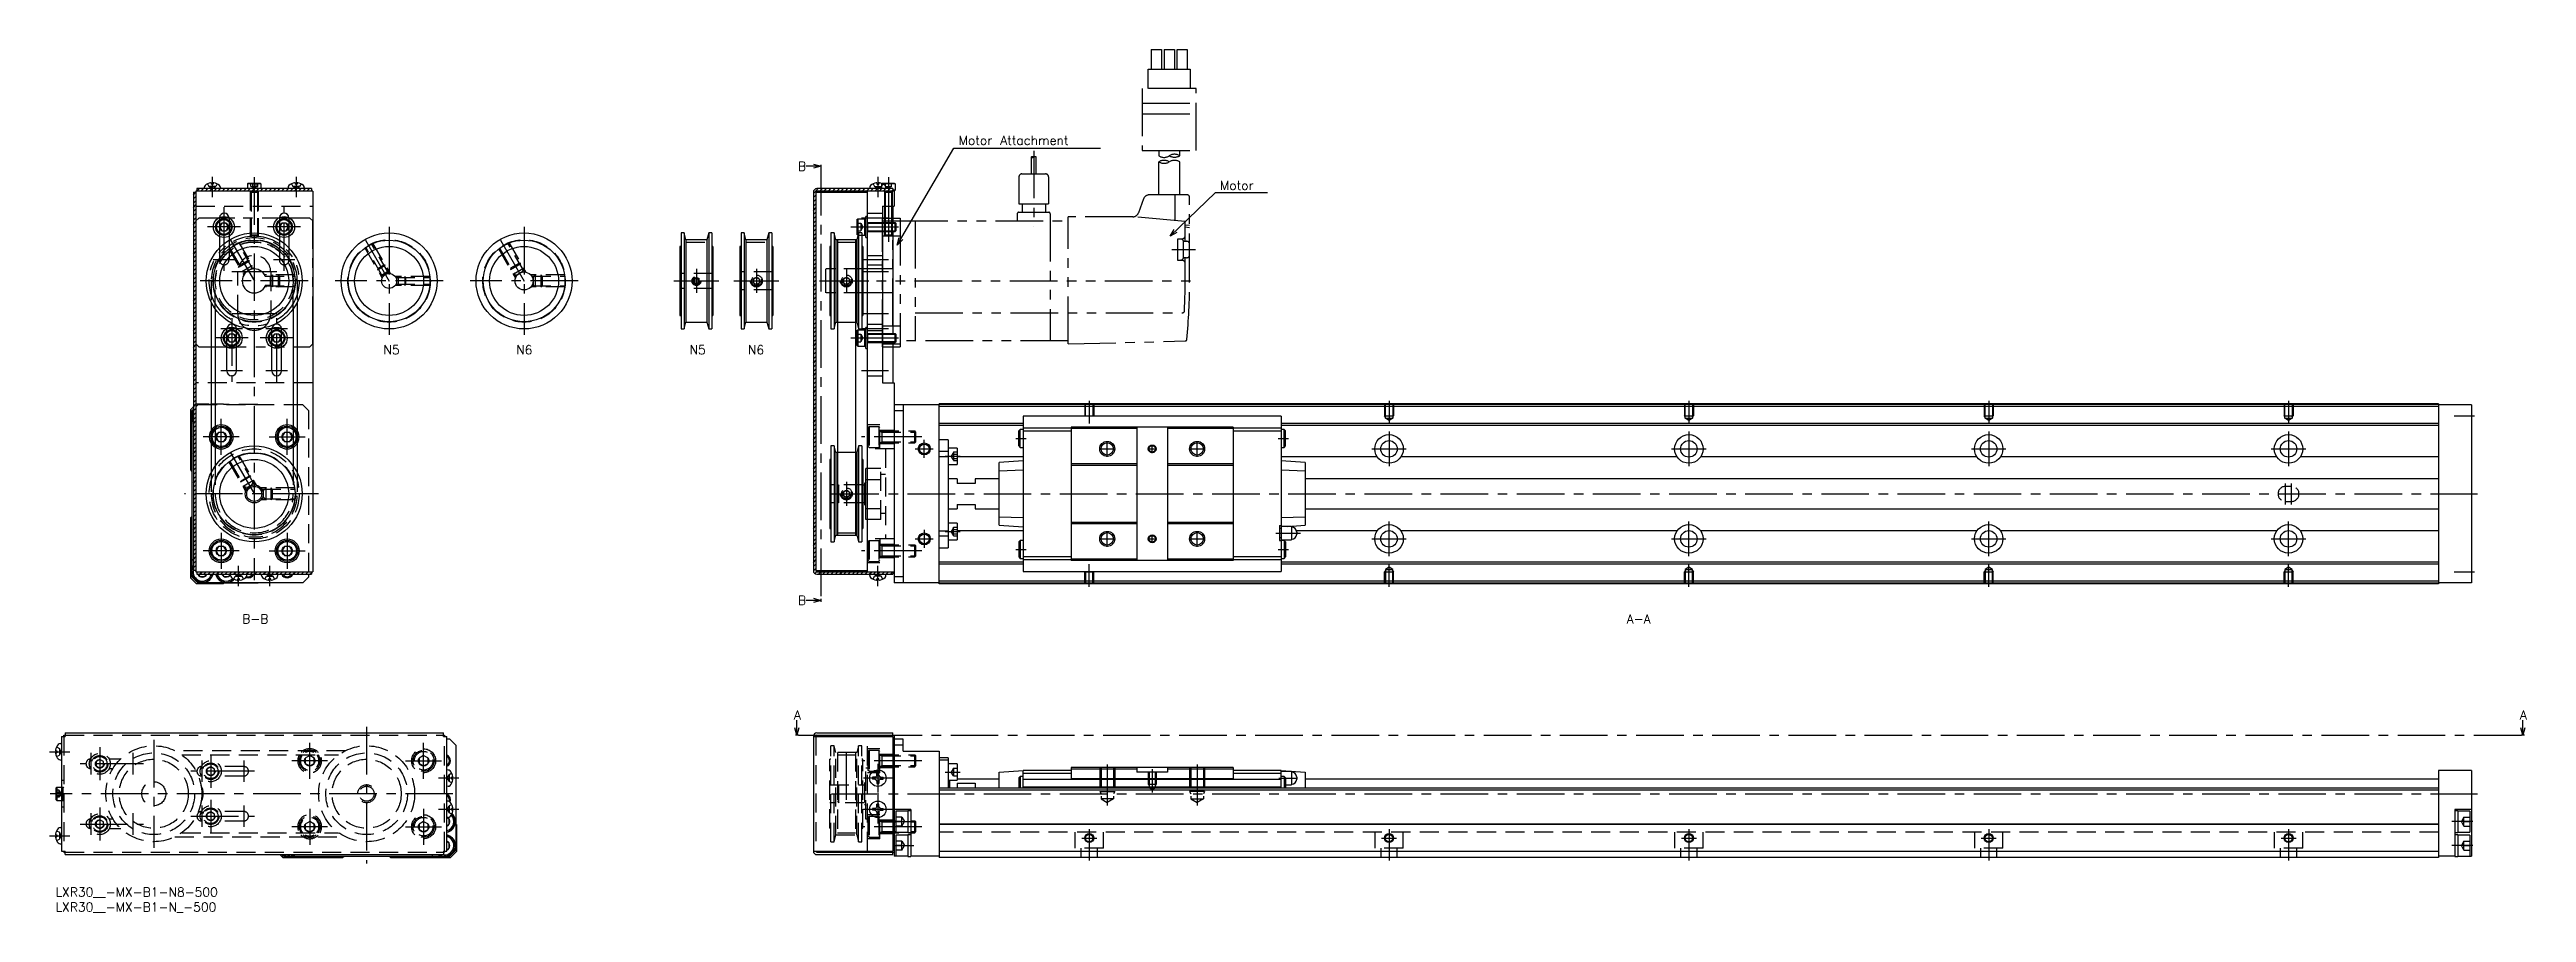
# Model space of a CAD drawing. Extents: x -2 to 824, y -8 to 279.
import ezdxf

# ---------------------------------------------------------------- set-up
doc = ezdxf.new("R2010")
doc.units = 0
doc.header["$LTSCALE"] = 0.5
for name, pattern in [('CENTER', [50.8, 31.75, -6.35, 6.35, -6.35]), ('DASHED', [19.05, 12.7, -6.35]), ('PHANTOM', [63.5, 31.75, -6.35, 6.35, -6.35, 6.35, -6.35])]:
    doc.linetypes.add(name, pattern=pattern)
doc.layers.get('0').update_dxf_attribs({"linetype": 'CONTINUOUS'})
for name, color, linetype in [('MSM_CENTER', 1, 'CENTER'), ('MSM_CONTINUOUS', 7, 'CONTINUOUS'), ('MSM_DASHED', 4, 'DASHED'), ('MSM_IMAGINARY', 6, 'PHANTOM'), ('MSM_NARROW', 5, 'CONTINUOUS'), ('MSM_PART_NUMBER', 7, 'CONTINUOUS')]:
    doc.layers.add(name, color=color, linetype=linetype)
doc.styles.get("Standard").update_dxf_attribs({"font": 'txt.shx', "height": 3, "bigfont": 'bigfont.shx'})

msp = doc.modelspace()

# ---------------------------------------------------------------- texts
at = {"layer": 'MSM_PART_NUMBER'}
for s, p in [('Motor Attachment', (301.22, 247.69)), ('B', (247.65, 239.06)), ('Motor', (388.38, 232.69)), ('N5', (109.36, 177.84)), ('N6', (153.63, 177.84)), ('N5', (211.44, 177.84)), ('N6', (230.94, 177.84)), ('B-B', (62.26, 88.1)), ('B', (247.65, 94.3)), ('A-A', (524.03, 88.1)), ('A', (246.26, 56.05)), ('A', (821.93, 56.05))]:
    msp.add_text(s, height=3, dxfattribs=at).set_placement(p)

# ---------------------------------------------------------------- blocks, each defined once
blk = doc.blocks.new('*U3')
at = {"layer": 'MSM_PART_NUMBER'}
blk.add_text('LXR30__-MX-B1-N8-500', height=3, dxfattribs=at).set_placement((0, -3))
blk = doc.blocks.new('*U4')
at = {"layer": 'MSM_PART_NUMBER'}
blk.add_text('LXR30__-MX-B1-N_-500', height=3, dxfattribs=at).set_placement((0, -8))

# ---------------------------------------------------------------- linework, layer by layer
for p, q in [((280.26, 25.5), (280.26, 18.5)), ((280.26, 17.5), (280.26, 10.5))]:
    msp.add_line(p, q)
at = {"layer": 'MSM_CENTER'}
for p, q in [((255.26, 240.06), (255.26, 96.3)), ((52.26, 237.06), (52.26, 230.3)), ((66.26, 236.9), (66.26, 102.5)), ((80.26, 237.06), (80.26, 230.3)), ((274.26, 237.06), (274.26, 230.3)), ((277.76, 236.9), (277.76, 215.3)), ((59.77, 223.3), (52.57, 223.3)), ((56.15, 226.9), (56.15, 205.7)), ((79.86, 223.3), (72.66, 223.3)), ((76.24, 205.7), (76.24, 226.9)), ((277.76, 223.3), (268.76, 223.3)), ((61.65, 220.3), (50.65, 220.3)), ((58.39, 215.94), (67.26, 200.57)), ((81.74, 220.3), (70.74, 220.3)), ((103.39, 215.94), (112.26, 200.57)), ((111.26, 220.3), (111.26, 184.3)), ((148.39, 215.94), (157.26, 200.57)), ((156.26, 220.3), (156.26, 184.3)), ((265.26, 220.3), (282.26, 220.3)), ((59.77, 209.3), (52.57, 209.3)), ((79.86, 209.3), (72.66, 209.3)), ((277.76, 209.3), (268.76, 209.3)), ((84.26, 202.3), (48.26, 202.3)), ((73.76, 205.3), (58.76, 205.3)), ((129.26, 202.3), (93.26, 202.3)), ((174.26, 202.3), (138.26, 202.3)), ((206.26, 202.3), (221.26, 202.3)), ((213.76, 206.3), (213.76, 198.3)), ((226.26, 202.3), (241.26, 202.3)), ((233.76, 206.3), (233.76, 198.3)), ((256.26, 202.3), (271.26, 202.3)), ((263.76, 206.3), (263.76, 198.3)), ((277.76, 205.3), (268.76, 205.3)), ((73.76, 191.3), (58.76, 191.3)), ((277.76, 191.3), (268.76, 191.3)), ((64.26, 183.3), (53.26, 183.3)), ((62.38, 186.3), (55.18, 186.3)), ((58.76, 189.9), (58.76, 168.7)), ((79.26, 183.3), (68.26, 183.3)), ((77.38, 186.3), (70.18, 186.3)), ((73.76, 168.7), (73.76, 189.9)), ((265.26, 183.3), (282.26, 183.3)), ((277.76, 186.3), (268.76, 186.3)), ((62.38, 172.3), (55.18, 172.3)), ((77.38, 172.3), (70.18, 172.3)), ((277.76, 172.3), (268.76, 172.3)), ((344.76, 162.3), (344.76, 154.79)), ((444.76, 162.3), (444.76, 154.79)), ((544.76, 162.3), (544.76, 154.79)), ((644.76, 162.3), (644.76, 154.79)), ((744.76, 162.3), (744.76, 154.79)), ((800.01, 157.3), (806.76, 157.3)), ((61.26, 150.3), (49.26, 150.3)), ((55.26, 144.3), (55.26, 156.3)), ((71.26, 150.3), (83.26, 150.3)), ((77.26, 144.3), (77.26, 156.3)), ((288.96, 150.3), (268.76, 150.3)), ((289.76, 143.3), (289.76, 149.3)), ((320.26, 149.8), (323.76, 149.8)), ((350.76, 143.67), (350.76, 148.92)), ((380.76, 143.67), (380.76, 148.92)), ((407.76, 149.8), (411.26, 149.8)), ((444.76, 152.05), (444.76, 140.55)), ((544.76, 152.05), (544.76, 140.55)), ((644.76, 152.05), (644.76, 140.55)), ((744.76, 152.05), (744.76, 140.55)), ((58.39, 144.94), (67.26, 129.57)), ((286.76, 146.3), (292.76, 146.3)), ((296.76, 143.85), (301.76, 143.85)), ((348.14, 146.3), (353.39, 146.3)), ((364.4, 146.3), (367.13, 146.3)), ((365.76, 144.93), (365.76, 147.66)), ((378.14, 146.3), (383.39, 146.3)), ((439.01, 146.3), (450.51, 146.3)), ((539.01, 146.3), (550.51, 146.3)), ((639.01, 146.3), (650.51, 146.3)), ((739.01, 146.3), (750.51, 146.3)), ((263.76, 135.3), (263.76, 127.3)), ((743.76, 127.8), (743.76, 134.8)), ((745.76, 127.8), (745.76, 134.8)), ((87.76, 131.3), (42.96, 131.3)), ((258.76, 131.3), (807.76, 131.3)), ((55.26, 118.3), (55.26, 106.3)), ((77.26, 118.3), (77.26, 106.3)), ((286.76, 116.3), (292.76, 116.3)), ((289.76, 119.3), (289.76, 113.3)), ((296.76, 118.74), (301.76, 118.74)), ((348.14, 116.3), (353.39, 116.3)), ((350.76, 113.67), (350.76, 118.92)), ((364.4, 116.3), (367.13, 116.3)), ((365.76, 114.93), (365.76, 117.66)), ((378.14, 116.3), (383.39, 116.3)), ((380.76, 113.67), (380.76, 118.92)), ((406.98, 118.2), (415.25, 118.2)), ((439.01, 116.3), (450.51, 116.3)), ((444.76, 110.55), (444.76, 122.05)), ((539.01, 116.3), (550.51, 116.3)), ((544.76, 110.55), (544.76, 122.05)), ((639.01, 116.3), (650.51, 116.3)), ((644.76, 110.55), (644.76, 122.05)), ((739.01, 116.3), (750.51, 116.3)), ((744.76, 110.55), (744.76, 122.05)), ((61.26, 112.3), (49.26, 112.3)), ((71.26, 112.3), (83.26, 112.3)), ((288.96, 112.3), (268.76, 112.3)), ((320.26, 112.8), (323.76, 112.8)), ((344.76, 100.3), (344.76, 107.81)), ((407.76, 112.8), (411.26, 112.8)), ((444.76, 100.3), (444.76, 107.81)), ((544.76, 100.3), (544.76, 107.81)), ((644.76, 100.3), (644.76, 107.81)), ((744.76, 100.3), (744.76, 107.81)), ((61.06, 100.54), (61.06, 107.3)), ((71.46, 100.54), (71.46, 107.3)), ((274.26, 100.54), (274.26, 107.3)), ((800.01, 105.3), (806.76, 105.3)), ((103.76, 53.6), (103.76, 8)), ((247.76, 50.8), (822.94, 50.8)), ((-2, 45.3), (4.76, 45.3)), ((11.76, 44.9), (11.76, 37.7)), ((14.76, 46.78), (14.76, 35.78)), ((25.76, 44.9), (25.76, 37.7)), ((32.76, 49.3), (32.76, 13.3)), ((48.76, 42.42), (48.76, 35.22)), ((51.76, 44.3), (51.76, 33.3)), ((62.76, 42.42), (62.76, 35.22)), ((90.76, 42.3), (78.76, 42.3)), ((84.76, 36.3), (84.76, 48.3)), ((116.76, 42.3), (128.76, 42.3)), ((122.76, 36.3), (122.76, 48.3)), ((263.76, 29.3), (263.76, 47.05)), ((288.96, 42.3), (268.96, 42.3)), ((29.36, 41.28), (8.16, 41.28)), ((66.36, 38.8), (45.16, 38.8)), ((134.52, 36.5), (127.76, 36.5)), ((279.01, 36.5), (269.51, 36.5)), ((274.26, 41.25), (274.26, 31.75)), ((296.76, 38.55), (301.76, 38.55)), ((350.76, 41), (350.76, 27.41)), ((365.76, 39.5), (365.76, 31.69)), ((380.76, 41), (380.76, 27.41)), ((407.98, 36.5), (414.25, 36.5)), ((132.56, 31.3), (-1.84, 31.3)), ((11.77, 24.81), (11.77, 17.61)), ((14.76, 26.69), (14.76, 15.69)), ((25.77, 24.81), (25.77, 17.61)), ((48.76, 27.42), (48.76, 20.22)), ((51.76, 29.3), (51.76, 18.3)), ((62.76, 27.42), (62.76, 20.22)), ((84.76, 26.3), (84.76, 14.3)), ((122.76, 26.3), (122.76, 14.3)), ((134.52, 26.1), (127.76, 26.1)), ((258.76, 31.3), (807.76, 31.3)), ((279.01, 26.1), (269.51, 26.1)), ((274.26, 30.85), (274.26, 21.35)), ((-2, 17.3), (4.76, 17.3)), ((8.17, 21.19), (29.37, 21.19)), ((45.16, 23.8), (66.36, 23.8)), ((90.76, 20.3), (78.76, 20.3)), ((116.76, 20.3), (128.76, 20.3)), ((288.96, 20.3), (268.96, 20.3)), ((279.26, 22), (286.26, 22)), ((344.76, 19.5), (344.76, 9)), ((444.76, 19.5), (444.76, 9)), ((544.76, 19.5), (544.76, 9)), ((644.76, 19.5), (644.76, 9)), ((744.76, 19.5), (744.76, 9)), ((806.26, 22), (799.26, 22)), ((279.26, 14), (286.26, 14)), ((342.26, 16.5), (347.26, 16.5)), ((442.26, 16.5), (447.26, 16.5)), ((542.26, 16.5), (547.26, 16.5)), ((642.26, 16.5), (647.26, 16.5)), ((742.26, 16.5), (747.26, 16.5)), ((806.26, 14), (799.26, 14))]:
    msp.add_line(p, q, dxfattribs=at)
at = {"layer": 'MSM_CONTINUOUS'}
for p, q in [((255.26, 240.56), (250.26, 240.56)), ((252.76, 241.23), (255.26, 240.56)), ((255.26, 240.56), (252.76, 239.89)), ((255.26, 241.06), (255.26, 240.06)), ((45.96, 231.9), (46.76, 231.9)), ((45.96, 231.9), (45.96, 105.7)), ((46.76, 232.3), (46.76, 105.3)), ((85.76, 232.3), (46.76, 232.3)), ((85.36, 233.1), (47.16, 233.1)), ((47.16, 233.1), (47.16, 232.3)), ((49.55, 233.5), (49.51, 233.1)), ((51.93, 234.98), (51.95, 234.6)), ((52.58, 234.6), (51.95, 234.6)), ((52.59, 234.98), (52.58, 234.6)), ((54.98, 233.5), (55.01, 233.1)), ((64.01, 234.65), (64.26, 234.9)), ((64.01, 234.65), (64.01, 233.1)), ((68.51, 234.65), (64.01, 234.65)), ((64.26, 234.9), (68.26, 234.9)), ((68.26, 234.9), (68.51, 234.65)), ((68.51, 234.65), (68.51, 233.1)), ((77.55, 233.5), (77.51, 233.1)), ((79.93, 234.98), (79.95, 234.6)), ((80.58, 234.6), (79.95, 234.6)), ((80.59, 234.98), (80.58, 234.6)), ((82.98, 233.5), (83.01, 233.1)), ((85.36, 233.1), (85.36, 232.3)), ((85.76, 232.3), (85.76, 105.3)), ((252.76, 231.9), (252.76, 105.7)), ((253.56, 231.9), (253.56, 105.7)), ((253.56, 231.9), (270.76, 231.9)), ((279.26, 233.1), (253.96, 233.1)), ((279.76, 232.3), (253.96, 232.3)), ((270.76, 105.3), (270.76, 232.3)), ((271.55, 233.5), (271.51, 233.1)), ((273.93, 234.98), (273.95, 234.6)), ((273.95, 234.6), (274.58, 234.6)), ((274.59, 234.98), (274.58, 234.6)), ((275.67, 234.81), (275.76, 234.9)), ((275.76, 234.9), (279.76, 234.9)), ((280.01, 234.65), (275.98, 234.65)), ((276.98, 233.5), (277.01, 233.1)), ((279.26, 233.1), (279.26, 232.3)), ((280.01, 232.55), (279.26, 232.55)), ((279.76, 234.9), (280.01, 234.65)), ((279.76, 232.3), (280.01, 232.55)), ((279.76, 232.3), (279.76, 227.3)), ((280.01, 234.65), (280.01, 232.55)), ((270.76, 223.8), (270.26, 223.8)), ((270.26, 216.8), (270.26, 223.8)), ((275.76, 227.3), (275.76, 168.3)), ((275.76, 227.3), (279.76, 227.3)), ((276.46, 227.3), (276.46, 221.8)), ((279.06, 227.3), (279.06, 221.8)), ((279.26, 227.3), (279.26, 221.8)), ((54.66, 217.13), (54.66, 213.32)), ((55.43, 221.55), (54.71, 220.3)), ((54.71, 220.3), (55.43, 219.05)), ((56.87, 221.55), (55.43, 221.55)), ((55.43, 219.05), (56.87, 219.05)), ((57.59, 220.3), (56.87, 221.55)), ((56.87, 219.05), (57.59, 220.3)), ((57.86, 217.25), (57.86, 215.92)), ((74.66, 217.18), (74.66, 215.92)), ((75.52, 221.55), (74.8, 220.3)), ((74.8, 220.3), (75.52, 219.05)), ((76.96, 221.55), (75.52, 221.55)), ((75.52, 219.05), (76.96, 219.05)), ((77.69, 220.3), (76.96, 221.55)), ((76.96, 219.05), (77.69, 220.3)), ((77.86, 217.2), (77.86, 213.32)), ((209.66, 218.3), (208.62, 218.3)), ((208.62, 218.3), (208.62, 186.3)), ((209.66, 218.3), (209.66, 186.3)), ((210.26, 216.05), (209.66, 218.3)), ((210.26, 216.05), (210.26, 188.55)), ((217.26, 216.05), (210.26, 216.05)), ((217.86, 218.3), (217.26, 216.05)), ((217.26, 216.05), (217.26, 188.55)), ((218.9, 218.3), (217.86, 218.3)), ((217.86, 218.3), (217.86, 186.3)), ((218.9, 218.3), (218.9, 186.3)), ((228.62, 218.3), (228.62, 186.3)), ((229.66, 218.3), (228.62, 218.3)), ((229.66, 218.3), (229.66, 186.3)), ((230.26, 216.05), (229.66, 218.3)), ((237.26, 216.05), (230.26, 216.05)), ((230.26, 216.05), (230.26, 188.55)), ((237.86, 218.3), (237.26, 216.05)), ((237.26, 216.05), (237.26, 188.55)), ((237.86, 218.3), (237.86, 186.3)), ((238.9, 218.3), (237.86, 218.3)), ((238.9, 218.3), (238.9, 186.3)), ((258.62, 218.3), (258.62, 186.3)), ((259.66, 218.3), (258.62, 218.3)), ((259.66, 218.3), (259.66, 186.3)), ((260.26, 216.05), (259.66, 218.3)), ((267.26, 216.05), (260.26, 216.05)), ((260.26, 216.05), (260.26, 188.55)), ((260.76, 216.05), (260.76, 117.55)), ((266.76, 216.05), (266.76, 117.55)), ((267.26, 222.75), (267.56, 223.05)), ((267.26, 222.75), (267.26, 217.85)), ((267.86, 218.3), (267.26, 216.05)), ((267.56, 217.55), (267.26, 217.85)), ((267.26, 216.05), (267.26, 188.55)), ((267.56, 223.05), (269.96, 223.05)), ((267.56, 223.05), (267.56, 217.55)), ((267.56, 217.55), (267.66, 217.55)), ((267.86, 218.3), (267.86, 186.3)), ((268.9, 218.3), (267.86, 218.3)), ((268.9, 218.3), (268.9, 186.3)), ((268.9, 217.55), (269.96, 217.55)), ((270.26, 222.75), (269.96, 223.05)), ((269.96, 217.55), (269.96, 223.05)), ((270.26, 217.85), (269.96, 217.55)), ((270.26, 216.8), (270.76, 216.8)), ((275.76, 221.8), (279.99, 221.8)), ((275.76, 218.8), (279.99, 218.8)), ((276.46, 218.8), (276.46, 217.54)), ((279.06, 217.54), (276.46, 217.54)), ((276.7, 217.3), (276.46, 217.54)), ((278.82, 217.3), (276.7, 217.3)), ((278.82, 217.3), (279.06, 217.54)), ((279.06, 218.8), (279.06, 217.54)), ((279.26, 218.8), (279.26, 184.8)), ((279.99, 221.8), (280.26, 221.53)), ((279.99, 218.8), (279.99, 221.8)), ((280.26, 219.07), (279.99, 218.8)), ((280.26, 221.53), (280.26, 219.07)), ((208.26, 213.8), (208.26, 190.8)), ((208.62, 213.8), (208.26, 213.8)), ((219.26, 213.8), (218.9, 213.8)), ((219.26, 213.8), (219.26, 190.8)), ((228.26, 213.8), (228.26, 190.8)), ((228.62, 213.8), (228.26, 213.8)), ((239.26, 213.8), (238.9, 213.8)), ((239.26, 213.8), (239.26, 190.8)), ((258.26, 213.8), (258.26, 190.8)), ((258.62, 213.8), (258.26, 213.8)), ((269.26, 213.8), (268.9, 213.8)), ((269.26, 213.8), (269.26, 190.8)), ((71.66, 203.8), (69.97, 203.8)), ((71.66, 200.8), (69.97, 200.8)), ((71.66, 200.8), (71.66, 203.8)), ((51.91, 195.23), (51.91, 138.37)), ((53.27, 192.96), (53.27, 140.64)), ((79.25, 192.96), (79.25, 140.64)), ((80.61, 195.23), (80.61, 138.37)), ((208.26, 190.8), (208.62, 190.8)), ((218.9, 190.8), (219.26, 190.8)), ((228.26, 190.8), (228.62, 190.8)), ((238.9, 190.8), (239.26, 190.8)), ((258.26, 190.8), (258.62, 190.8)), ((268.9, 190.8), (269.26, 190.8)), ((58.04, 184.55), (57.32, 183.3)), ((57.32, 183.3), (58.04, 182.05)), ((59.48, 184.55), (58.04, 184.55)), ((58.04, 182.05), (59.48, 182.05)), ((60.2, 183.3), (59.48, 184.55)), ((59.48, 182.05), (60.2, 183.3)), ((73.04, 184.55), (72.32, 183.3)), ((72.32, 183.3), (73.04, 182.05)), ((74.48, 184.55), (73.04, 184.55)), ((73.04, 182.05), (74.48, 182.05)), ((75.2, 183.3), (74.48, 184.55)), ((74.48, 182.05), (75.2, 183.3)), ((208.62, 186.3), (209.66, 186.3)), ((209.66, 186.3), (210.26, 188.55)), ((210.26, 188.55), (217.26, 188.55)), ((217.26, 188.55), (217.86, 186.3)), ((217.86, 186.3), (218.9, 186.3)), ((228.62, 186.3), (229.66, 186.3)), ((229.66, 186.3), (230.26, 188.55)), ((230.26, 188.55), (237.26, 188.55)), ((237.26, 188.55), (237.86, 186.3)), ((237.86, 186.3), (238.9, 186.3)), ((258.62, 186.3), (259.66, 186.3)), ((259.66, 186.3), (260.26, 188.55)), ((260.26, 188.55), (260.76, 188.55)), ((266.76, 188.55), (267.26, 188.55)), ((267.26, 188.55), (267.86, 186.3)), ((267.26, 185.75), (267.56, 186.05)), ((267.26, 185.75), (267.26, 180.85)), ((267.56, 186.05), (269.96, 186.05)), ((267.56, 186.05), (267.56, 180.55)), ((267.86, 186.3), (268.9, 186.3)), ((270.26, 185.75), (269.96, 186.05)), ((269.96, 180.55), (269.96, 186.05)), ((270.26, 179.8), (270.26, 186.8)), ((270.76, 186.8), (270.26, 186.8)), ((275.76, 184.8), (279.99, 184.8)), ((275.76, 181.8), (279.99, 181.8)), ((279.26, 181.8), (279.26, 168.3)), ((279.99, 181.8), (279.99, 184.8)), ((279.99, 184.8), (280.26, 184.53)), ((280.26, 182.07), (279.99, 181.8)), ((280.26, 184.53), (280.26, 182.07)), ((57.16, 172.3), (57.16, 180.19)), ((60.36, 172.3), (60.36, 180.19)), ((72.16, 172.3), (72.16, 180.19)), ((75.36, 172.3), (75.36, 180.19)), ((267.56, 180.55), (267.26, 180.85)), ((267.56, 180.55), (269.96, 180.55)), ((270.26, 180.85), (269.96, 180.55)), ((270.26, 179.8), (270.76, 179.8)), ((275.76, 168.3), (279.76, 168.3)), ((279.76, 168.3), (279.76, 101.6)), ((44.96, 159.3), (45.96, 160.3)), ((44.96, 159.3), (44.96, 139.3)), ((45.46, 159), (45.96, 159.5)), ((45.46, 159), (45.46, 158.34)), ((294.76, 161), (279.76, 161)), ((282.76, 159), (279.76, 159)), ((282.76, 161), (282.76, 101.6)), ((794.76, 161.3), (294.76, 161.3)), ((294.76, 101.3), (294.76, 161.3)), ((794.76, 161.1), (294.76, 161.1)), ((794.76, 160.4), (294.76, 160.4)), ((408.76, 157.2), (322.76, 157.2)), ((322.76, 157.2), (322.76, 105.4)), ((408.76, 157.2), (408.76, 105.4)), ((794.76, 161.3), (794.76, 101.3)), ((805.76, 161), (794.76, 161)), ((805.76, 161), (805.76, 101.6)), ((45.46, 156.26), (45.46, 106.34)), ((54.4, 151.8), (53.53, 150.3)), ((53.53, 150.3), (54.4, 148.8)), ((56.13, 151.8), (54.4, 151.8)), ((54.4, 148.8), (56.13, 148.8)), ((56.99, 150.3), (56.13, 151.8)), ((56.13, 148.8), (56.99, 150.3)), ((76.4, 151.8), (75.53, 150.3)), ((75.53, 150.3), (76.4, 148.8)), ((78.13, 151.8), (76.4, 151.8)), ((76.4, 148.8), (78.13, 148.8)), ((78.99, 150.3), (78.13, 151.8)), ((78.13, 148.8), (78.99, 150.3)), ((322.76, 154.75), (294.76, 154.75)), ((322.76, 154.05), (294.76, 154.05)), ((297.76, 149.3), (294.76, 149.3)), ((297.76, 149.3), (297.76, 113.3)), ((321.76, 152.8), (321.26, 152.3)), ((321.26, 147.3), (321.26, 152.3)), ((322.76, 152.8), (321.76, 152.8)), ((321.76, 146.8), (321.76, 152.8)), ((338.76, 153.25), (322.76, 153.25)), ((338.76, 152.25), (322.76, 152.25)), ((392.76, 153.55), (338.76, 153.55)), ((338.76, 153.55), (338.76, 109.05)), ((360.66, 153.05), (338.76, 153.05)), ((360.66, 153.55), (360.66, 109.05)), ((370.86, 153.55), (370.86, 109.05)), ((392.76, 153.05), (370.86, 153.05)), ((392.76, 153.55), (392.76, 109.05)), ((408.76, 153.25), (392.76, 153.25)), ((408.76, 152.25), (392.76, 152.25)), ((794.76, 154.75), (408.76, 154.75)), ((794.76, 154.05), (408.76, 154.05)), ((409.76, 152.8), (408.76, 152.8)), ((410.26, 152.3), (409.76, 152.8)), ((409.76, 146.8), (409.76, 152.8)), ((410.26, 147.3), (410.26, 152.3)), ((258.62, 142.8), (258.26, 142.8)), ((258.26, 142.8), (258.26, 119.8)), ((258.62, 147.3), (258.62, 115.3)), ((259.66, 147.3), (258.62, 147.3)), ((259.66, 147.3), (259.66, 115.3)), ((260.26, 145.05), (259.66, 147.3)), ((260.26, 145.05), (260.26, 117.55)), ((260.76, 145.05), (260.26, 145.05)), ((267.26, 145.05), (266.76, 145.05)), ((267.86, 147.3), (267.26, 145.05)), ((267.26, 145.05), (267.26, 117.55)), ((267.86, 147.3), (267.86, 115.3)), ((268.9, 147.3), (267.86, 147.3)), ((268.9, 147.3), (268.9, 115.3)), ((269.26, 142.8), (268.9, 142.8)), ((269.26, 142.8), (269.26, 119.8)), ((297.76, 145.43), (294.76, 145.43)), ((297.76, 143.68), (294.76, 143.68)), ((300.76, 146.6), (297.76, 146.6)), ((297.76, 141.1), (300.76, 141.1)), ((300.76, 146.6), (300.76, 141.1)), ((322.76, 143.66), (300.76, 143.66)), ((322.76, 142.3), (314.76, 141.77)), ((314.76, 120.83), (314.76, 141.77)), ((321.26, 147.3), (321.76, 146.8)), ((321.76, 146.8), (322.76, 146.8)), ((360.66, 141.3), (338.76, 141.3)), ((360.66, 140.8), (338.76, 140.8)), ((392.76, 141.3), (370.86, 141.3)), ((392.76, 140.8), (370.86, 140.8)), ((408.76, 146.8), (409.76, 146.8)), ((440.81, 143.66), (408.76, 143.66)), ((416.76, 141.77), (408.76, 142.3)), ((409.76, 146.8), (410.26, 147.3)), ((416.76, 141.77), (416.76, 120.83)), ((540.81, 143.66), (448.71, 143.66)), ((640.81, 143.66), (548.71, 143.66)), ((740.81, 143.66), (648.71, 143.66)), ((794.76, 143.66), (748.71, 143.66)), ((44.96, 139.3), (45.46, 138.8)), ((269.26, 134.3), (269.76, 134.3)), ((270.26, 135.3), (269.76, 134.8)), ((269.76, 134.8), (269.76, 127.8)), ((270.26, 122.8), (270.26, 139.8)), ((270.76, 139.8), (270.26, 139.8)), ((270.26, 136.12), (270.76, 136.12)), ((300.76, 136.3), (297.76, 136.3)), ((300.76, 136.3), (300.76, 134.8)), ((306.76, 134.8), (300.76, 134.8)), ((306.76, 136.3), (306.76, 134.8)), ((314.76, 136.3), (306.76, 136.3)), ((322.76, 139.16), (314.76, 138.9)), ((416.76, 138.9), (408.76, 139.16)), ((794.76, 136.3), (416.76, 136.3)), ((269.76, 128.3), (269.26, 128.3)), ((269.76, 127.8), (270.26, 127.3)), ((270.26, 126.48), (270.76, 126.48)), ((297.76, 126.3), (300.76, 126.3)), ((300.76, 127.8), (306.76, 127.8)), ((300.76, 127.8), (300.76, 126.3)), ((306.76, 127.8), (306.76, 126.3)), ((306.76, 126.3), (314.76, 126.3)), ((416.76, 126.3), (794.76, 126.3)), ((44.96, 123.3), (45.46, 123.8)), ((44.96, 123.3), (44.96, 103.3)), ((258.26, 119.8), (258.62, 119.8)), ((259.66, 115.3), (260.26, 117.55)), ((260.26, 117.55), (267.26, 117.55)), ((267.26, 117.55), (267.86, 115.3)), ((268.9, 119.8), (269.26, 119.8)), ((270.76, 122.8), (270.26, 122.8)), ((297.76, 118.92), (294.76, 118.92)), ((297.76, 117.17), (294.76, 117.17)), ((300.76, 121.49), (297.76, 121.49)), ((297.76, 115.99), (300.76, 115.99)), ((300.76, 121.49), (300.76, 115.99)), ((322.76, 118.94), (300.76, 118.94)), ((314.76, 123.7), (322.76, 123.44)), ((314.76, 120.83), (322.76, 120.3)), ((321.76, 115.8), (321.26, 115.3)), ((321.76, 115.8), (321.76, 109.8)), ((322.76, 115.8), (321.76, 115.8)), ((360.66, 121.8), (338.76, 121.8)), ((360.66, 121.3), (338.76, 121.3)), ((392.76, 121.8), (370.86, 121.8)), ((392.76, 121.3), (370.86, 121.3)), ((408.26, 120.7), (408.26, 115.7)), ((408.26, 120.7), (408.76, 120.7)), ((408.76, 119.7), (408.26, 119.7)), ((408.26, 116.7), (408.76, 116.7)), ((408.26, 115.7), (408.76, 115.7)), ((408.76, 123.44), (416.76, 123.7)), ((412.21, 120.45), (408.76, 120.45)), ((408.76, 115.95), (412.21, 115.95)), ((409.76, 115.8), (408.76, 115.8)), ((409.76, 115.8), (409.76, 109.8)), ((410.26, 115.3), (409.76, 115.8)), ((411.02, 120.45), (416.76, 120.83)), ((412.21, 120.45), (412.21, 115.95)), ((440.81, 118.94), (413.9, 118.94)), ((413.96, 118.5), (413.96, 117.9)), ((540.81, 118.94), (448.71, 118.94)), ((640.81, 118.94), (548.71, 118.94)), ((740.81, 118.94), (648.71, 118.94)), ((794.76, 118.94), (748.71, 118.94)), ((45.46, 109.3), (45.96, 109.3)), ((54.4, 113.8), (53.53, 112.3)), ((53.53, 112.3), (54.4, 110.8)), ((56.13, 113.8), (54.4, 113.8)), ((54.4, 110.8), (56.13, 110.8)), ((56.99, 112.3), (56.13, 113.8)), ((56.13, 110.8), (56.99, 112.3)), ((76.4, 113.8), (75.53, 112.3)), ((75.53, 112.3), (76.4, 110.8)), ((78.13, 113.8), (76.4, 113.8)), ((76.4, 110.8), (78.13, 110.8)), ((78.99, 112.3), (78.13, 113.8)), ((78.13, 110.8), (78.99, 112.3)), ((258.62, 115.3), (259.66, 115.3)), ((267.86, 115.3), (268.9, 115.3)), ((294.76, 113.3), (297.76, 113.3)), ((322.76, 108.55), (294.76, 108.55)), ((322.76, 107.85), (294.76, 107.85)), ((321.26, 115.3), (321.26, 110.3)), ((321.26, 110.3), (321.76, 109.8)), ((321.76, 109.8), (322.76, 109.8)), ((338.76, 110.35), (322.76, 110.35)), ((338.76, 109.35), (322.76, 109.35)), ((360.66, 109.55), (338.76, 109.55)), ((392.76, 109.05), (338.76, 109.05)), ((392.76, 109.55), (370.86, 109.55)), ((408.76, 110.35), (392.76, 110.35)), ((408.76, 109.35), (392.76, 109.35)), ((408.76, 109.8), (409.76, 109.8)), ((794.76, 108.55), (408.76, 108.55)), ((794.76, 107.85), (408.76, 107.85)), ((409.76, 109.8), (410.26, 110.3)), ((410.26, 115.3), (410.26, 110.3)), ((46.96, 101.3), (44.96, 103.3)), ((45.46, 104.26), (45.46, 103.6)), ((45.46, 103.6), (47.46, 101.6)), ((46.76, 105.7), (45.96, 105.7)), ((46.76, 105.3), (85.76, 105.3)), ((55.96, 101.3), (46.96, 101.3)), ((47.16, 105.3), (47.16, 104.5)), ((47.16, 104.5), (85.36, 104.5)), ((82.46, 101.6), (47.46, 101.6)), ((47.69, 104.5), (48.1, 103.8)), ((48.1, 103.8), (49.83, 103.8)), ((49.83, 103.8), (50.23, 104.5)), ((55.69, 104.5), (56.1, 103.8)), ((55.96, 101.3), (56.16, 101.5)), ((56.1, 103.8), (57.83, 103.8)), ((67.46, 101.5), (56.16, 101.5)), ((57.83, 103.8), (58.23, 104.5)), ((58.35, 104.1), (58.31, 104.5)), ((60.73, 102.62), (60.75, 103)), ((61.38, 103), (60.75, 103)), ((60.96, 101.6), (60.96, 103)), ((61.39, 102.62), (61.38, 103)), ((63.78, 104.1), (63.81, 104.5)), ((67.56, 101.6), (67.46, 101.5)), ((68.75, 104.1), (68.71, 104.5)), ((71.13, 102.62), (71.15, 103)), ((71.78, 103), (71.15, 103)), ((71.79, 102.62), (71.78, 103)), ((74.18, 104.1), (74.21, 104.5)), ((84.46, 103.6), (82.46, 101.6)), ((84.46, 103.6), (84.46, 104.5)), ((85.36, 105.3), (85.36, 104.5)), ((253.56, 105.7), (270.76, 105.7)), ((253.96, 105.3), (279.76, 105.3)), ((253.96, 104.5), (279.26, 104.5)), ((271.55, 104.1), (271.51, 104.5)), ((273.93, 102.62), (273.95, 103)), ((274.58, 103), (273.95, 103)), ((274.59, 102.62), (274.58, 103)), ((276.98, 104.1), (277.01, 104.5)), ((279.26, 105.3), (279.26, 104.5)), ((282.76, 103.6), (279.76, 103.6)), ((294.76, 101.6), (279.76, 101.6)), ((794.76, 102.2), (294.76, 102.2)), ((794.76, 101.5), (294.76, 101.5)), ((794.76, 101.3), (294.76, 101.3)), ((322.76, 105.4), (408.76, 105.4)), ((805.76, 101.6), (794.76, 101.6)), ((255.26, 95.8), (250.26, 95.8)), ((252.76, 96.47), (255.26, 95.8)), ((255.26, 95.8), (252.76, 95.13)), ((255.26, 96.3), (255.26, 95.3)), ((1.96, 50.4), (1.96, 12.2)), ((1.96, 50.4), (3.16, 50.4)), ((2.76, 50.8), (3.16, 50.8)), ((2.76, 50.4), (2.76, 50.8)), ((3.16, 51.6), (129.36, 51.6)), ((3.16, 51.6), (3.16, 50.4)), ((129.36, 50.4), (129.36, 51.6)), ((129.36, 50.8), (129.76, 50.8)), ((129.36, 50.4), (130.56, 50.4)), ((129.76, 50.8), (129.76, 50.4)), ((130.56, 12.2), (130.56, 50.4)), ((247.26, 50.8), (246.59, 53.3)), ((247.76, 50.8), (246.76, 50.8)), ((247.26, 50.8), (247.26, 55.8)), ((247.93, 53.3), (247.26, 50.8)), ((252.76, 50.4), (279.26, 50.4)), ((252.76, 50.4), (252.76, 12.2)), ((253.96, 51.6), (279.26, 51.6)), ((253.96, 50.8), (279.76, 50.8)), ((270.76, 50.4), (270.76, 50.8)), ((279.26, 50.8), (279.26, 51.6)), ((279.26, 50.4), (279.26, 12.2)), ((279.76, 50.8), (279.76, 10.5)), ((822.94, 50.8), (822.27, 53.3)), ((823.44, 50.8), (822.44, 50.8)), ((822.94, 50.8), (822.94, 55.8)), ((823.61, 53.3), (822.94, 50.8)), ((0.09, 45.63), (0.46, 45.62)), ((0.09, 44.97), (0.46, 44.98)), ((0.46, 45.62), (0.46, 44.98)), ((1.56, 48.01), (1.96, 48.05)), ((1.56, 42.59), (1.96, 42.55)), ((131.46, 49.5), (130.56, 49.5)), ((131.46, 49.5), (133.46, 47.5)), ((133.46, 47.5), (133.46, 12.5)), ((282.76, 49.5), (279.76, 49.5)), ((282.76, 47.5), (279.76, 47.5)), ((282.76, 45.5), (282.76, 49.5)), ((282.76, 45.5), (294.76, 45.5)), ((294.76, 45.5), (294.76, 10)), ((297.76, 43.3), (294.76, 43.3)), ((297.76, 42.45), (294.76, 42.45)), ((297.76, 43.3), (297.76, 33.2)), ((0.16, 33.3), (0.41, 33.55)), ((0.16, 29.3), (0.16, 33.3)), ((0.41, 33.55), (0.41, 29.05)), ((0.41, 33.55), (1.96, 33.55)), ((130.96, 39.21), (130.56, 39.25)), ((130.96, 33.79), (130.56, 33.75)), ((132.44, 36.83), (132.06, 36.82)), ((132.06, 36.82), (132.06, 36.18)), ((132.44, 36.17), (132.06, 36.18)), ((273.34, 36.83), (272.49, 36.82)), ((273.34, 36.17), (272.49, 36.18)), ((273.34, 36.83), (273.74, 37.02)), ((273.34, 36.17), (273.74, 35.98)), ((273.93, 37.42), (273.74, 37.02)), ((273.93, 35.58), (273.74, 35.98)), ((273.93, 37.42), (273.95, 38.27)), ((273.93, 35.58), (273.95, 34.73)), ((274.59, 37.42), (274.58, 38.27)), ((274.59, 35.58), (274.58, 34.73)), ((274.59, 37.42), (274.78, 37.02)), ((274.59, 35.58), (274.78, 35.98)), ((275.19, 36.83), (274.78, 37.02)), ((275.19, 36.17), (274.78, 35.98)), ((275.19, 36.83), (276.03, 36.82)), ((275.19, 36.17), (276.03, 36.18)), ((794.76, 33.2), (294.76, 33.2)), ((300.76, 41.3), (297.76, 41.3)), ((297.76, 35.8), (300.76, 35.8)), ((298.26, 33.2), (298.26, 35.8)), ((300.76, 41.3), (300.76, 35.8)), ((300.76, 36.3), (314.76, 36.3)), ((300.76, 34.87), (306.76, 34.87)), ((300.76, 34.87), (300.76, 33.2)), ((306.76, 34.87), (306.76, 33.2)), ((314.76, 38.5), (322.76, 39)), ((314.76, 33.2), (314.76, 38.5)), ((321.76, 37.1), (321.26, 36.6)), ((321.26, 36.6), (321.26, 33.2)), ((322.76, 37.1), (321.76, 37.1)), ((321.76, 37.1), (321.76, 33.2)), ((338.76, 39), (322.76, 39)), ((322.76, 33.2), (322.76, 39)), ((338.76, 38), (322.76, 38)), ((408.76, 36), (322.76, 36)), ((408.76, 33.5), (322.76, 33.5)), ((338.76, 40), (338.76, 36.29)), ((392.76, 40), (338.76, 40)), ((360.66, 39.5), (338.76, 39.5)), ((392.76, 36.29), (338.76, 36.29)), ((360.66, 40), (360.66, 38.5)), ((370.86, 38.5), (360.66, 38.5)), ((370.86, 40), (370.86, 38.5)), ((392.76, 39.5), (370.86, 39.5)), ((392.76, 40), (392.76, 36.29)), ((408.76, 39), (392.76, 39)), ((408.76, 38), (392.76, 38)), ((408.76, 39), (416.76, 38.5)), ((408.76, 33.2), (408.76, 39)), ((412.21, 38.75), (408.76, 38.75)), ((409.76, 37.1), (408.76, 37.1)), ((410.26, 36.6), (409.76, 37.1)), ((409.76, 37.1), (409.76, 33.2)), ((410.26, 36.6), (410.26, 33.2)), ((410.26, 34.25), (412.21, 34.25)), ((412.21, 38.75), (412.21, 34.25)), ((413.96, 36.8), (413.96, 36.2)), ((416.76, 38.5), (416.76, 33.2)), ((416.76, 36.3), (794.76, 36.3)), ((794.76, 39), (794.76, 10)), ((805.76, 39), (794.76, 39)), ((805.76, 39), (805.76, 10.5)), ((0.41, 29.05), (0.16, 29.3)), ((0.41, 29.05), (1.96, 29.05)), ((130.96, 28.81), (130.56, 28.85)), ((132.44, 26.43), (132.06, 26.42)), ((132.06, 26.42), (132.06, 25.78)), ((133.46, 26), (132.06, 26)), ((132.44, 25.77), (132.06, 25.78)), ((133.46, 32.6), (133.56, 32.5)), ((133.56, 32.5), (133.56, 21.2)), ((273.34, 26.43), (272.49, 26.42)), ((273.34, 25.77), (272.49, 25.78)), ((273.34, 26.43), (273.74, 26.62)), ((273.34, 25.77), (273.74, 25.58)), ((273.93, 27.02), (273.74, 26.62)), ((273.93, 25.18), (273.74, 25.58)), ((273.93, 27.02), (273.95, 27.87)), ((273.93, 25.18), (273.95, 24.33)), ((274.59, 27.02), (274.58, 27.87)), ((274.59, 25.18), (274.58, 24.33)), ((274.59, 27.02), (274.78, 26.62)), ((274.59, 25.18), (274.78, 25.58)), ((275.19, 26.43), (274.78, 26.62)), ((275.19, 25.77), (274.78, 25.58)), ((275.19, 26.43), (276.03, 26.42)), ((275.19, 25.77), (276.03, 25.78)), ((285.26, 26), (279.76, 26)), ((284.26, 25.5), (280.26, 25.5)), ((285.26, 25.65), (284.26, 25.65)), ((284.26, 25.65), (284.26, 18.35)), ((285.26, 26), (285.26, 10.35)), ((794.76, 32.5), (294.76, 32.5)), ((805.76, 26), (800.26, 26)), ((800.26, 26), (800.26, 10.35)), ((801.26, 25.65), (800.26, 25.65)), ((801.26, 25.65), (801.26, 18.35)), ((805.26, 25.5), (801.26, 25.5)), ((805.26, 25.5), (805.26, 18.5)), ((0.09, 17.63), (0.46, 17.62)), ((0.09, 16.97), (0.46, 16.98)), ((0.46, 17.62), (0.46, 16.98)), ((1.56, 20.01), (1.96, 20.05)), ((130.96, 23.39), (130.56, 23.35)), ((131.26, 22.87), (130.56, 23.27)), ((130.56, 20.73), (131.26, 21.13)), ((131.26, 21.13), (131.26, 22.87)), ((133.76, 21), (133.56, 21.2)), ((133.76, 21), (133.76, 12)), ((280.26, 18.5), (284.26, 18.5)), ((284.26, 17.5), (280.26, 17.5)), ((284.26, 18.35), (285.26, 18.35)), ((285.26, 17.65), (284.26, 17.65)), ((284.26, 17.65), (284.26, 10.35)), ((794.76, 21.2), (294.76, 21.2)), ((794.76, 21), (294.76, 21)), ((800.26, 18.35), (801.26, 18.35)), ((801.26, 17.65), (800.26, 17.65)), ((801.26, 18.5), (805.26, 18.5)), ((801.26, 17.65), (801.26, 10.35)), ((805.26, 17.5), (801.26, 17.5)), ((805.26, 17.5), (805.26, 10.5)), ((1.56, 14.59), (1.96, 14.55)), ((1.96, 12.2), (3.16, 12.2)), ((2.76, 11.8), (2.76, 12.2)), ((2.76, 11.8), (3.16, 11.8)), ((3.16, 11), (3.16, 12.2)), ((3.16, 11), (129.36, 11)), ((75.76, 10), (74.76, 11)), ((76.06, 10.5), (75.56, 11)), ((75.76, 10), (95.76, 10)), ((76.06, 10.5), (76.73, 10.5)), ((78.8, 10.5), (128.73, 10.5)), ((95.76, 10), (96.26, 10.5)), ((111.76, 10), (111.26, 10.5)), ((111.76, 10), (131.76, 10)), ((125.76, 10.5), (125.76, 11)), ((129.36, 12.2), (130.56, 12.2)), ((129.36, 12.2), (129.36, 11)), ((129.36, 11.8), (129.76, 11.8)), ((129.76, 12.2), (129.76, 11.8)), ((131.26, 14.87), (130.56, 15.27)), ((130.56, 12.73), (131.26, 13.13)), ((130.8, 10.5), (131.46, 10.5)), ((131.26, 13.13), (131.26, 14.87)), ((131.46, 10.5), (133.46, 12.5)), ((133.76, 12), (131.76, 10)), ((252.76, 12.2), (279.26, 12.2)), ((253.96, 11.8), (279.76, 11.8)), ((253.96, 11), (279.26, 11)), ((270.76, 11.8), (270.76, 12.2)), ((279.26, 11), (279.26, 11.8)), ((284.26, 10.5), (279.76, 10.5)), ((284.26, 10.35), (285.26, 10.35)), ((294.76, 10.5), (285.26, 10.5)), ((794.76, 12), (294.76, 12)), ((794.76, 10), (294.76, 10)), ((800.26, 10.5), (794.76, 10.5)), ((800.26, 10.35), (801.26, 10.35)), ((801.26, 10.5), (805.76, 10.5))]:
    msp.add_line(p, q, dxfattribs=at)
for centre, radius in [((56.15, 220.3), 3.5), ((76.24, 220.3), 3.5), ((66.26, 202.3), 16), ((66.26, 202.3), 13.62), ((56.15, 220.3), 2.75), ((56.15, 220.3), 2.45), ((56.15, 220.3), 1.44), ((76.24, 220.3), 2.75), ((76.24, 220.3), 2.45), ((76.24, 220.3), 1.44), ((111.26, 202.3), 16), ((111.26, 202.3), 13.62), ((156.26, 202.3), 16), ((156.26, 202.3), 13.62), ((66.26, 202.3), 11.5), ((111.26, 202.3), 11.5), ((156.26, 202.3), 11.5), ((111.26, 202.3), 2.5), ((156.26, 202.3), 3), ((58.76, 183.3), 3.5), ((58.76, 183.3), 2.75), ((58.76, 183.3), 2.45), ((58.76, 183.3), 1.44), ((73.76, 183.3), 3.5), ((73.76, 183.3), 2.75), ((73.76, 183.3), 2.45), ((73.76, 183.3), 1.44), ((55.26, 150.3), 1.73), ((77.26, 150.3), 1.73), ((444.76, 146.3), 4.75), ((444.76, 146.3), 2.75), ((544.76, 146.3), 4.75), ((544.76, 146.3), 2.75), ((644.76, 146.3), 4.75), ((644.76, 146.3), 2.75), ((744.76, 146.3), 4.75), ((744.76, 146.3), 2.75), ((66.26, 131.3), 16), ((66.26, 131.3), 13.62), ((66.26, 131.3), 11.5), ((289.76, 146.3), 1.62), ((350.76, 146.3), 2.07), ((365.76, 146.3), 1.06), ((380.76, 146.3), 2.07), ((66.26, 131.3), 3), ((66.26, 131.3), 2.5), ((55.26, 112.3), 4), ((55.26, 112.3), 3.5), ((77.26, 112.3), 4), ((77.26, 112.3), 3.5), ((289.76, 116.3), 1.62), ((350.76, 116.3), 2.07), ((365.76, 116.3), 1.06), ((380.76, 116.3), 2.07), ((444.76, 116.3), 4.75), ((444.76, 116.3), 2.75), ((544.76, 116.3), 4.75), ((544.76, 116.3), 2.75), ((644.76, 116.3), 4.75), ((644.76, 116.3), 2.75), ((744.76, 116.3), 4.75), ((744.76, 116.3), 2.75), ((55.26, 112.3), 3.1), ((55.26, 112.3), 1.73), ((77.26, 112.3), 3.1), ((77.26, 112.3), 1.73), ((274.26, 36.5), 2.75), ((274.26, 26.1), 2.75), ((344.76, 16.5), 1.23), ((444.76, 16.5), 1.23), ((544.76, 16.5), 1.23), ((644.76, 16.5), 1.23), ((744.76, 16.5), 1.23)]:
    msp.add_circle(centre, radius, dxfattribs=at)
for centre, radius, start, end in [((50.54, 233.42), 1, 133.42672, 175), ((52.26, 231.6), 3.5, 98.53957, 133.42672), ((51.73, 234.78), 0.284, 44.18718, 87.06173), ((52.8, 234.78), 0.284, 92.93827, 135.81282), ((52.26, 231.6), 3.5, 46.57328, 81.46043), ((53.98, 233.42), 1, 5, 46.57328), ((78.54, 233.42), 1, 133.42672, 175), ((80.26, 231.6), 3.5, 98.53957, 133.42672), ((79.73, 234.78), 0.284, 44.18718, 87.06173), ((80.8, 234.78), 0.284, 92.93827, 135.81282), ((80.26, 231.6), 3.5, 46.57328, 81.46043), ((81.98, 233.42), 1, 5, 46.57328), ((253.96, 231.9), 1.2, 90, 180), ((253.96, 231.9), 0.4, 90, 180), ((272.54, 233.42), 1, 133.42672, 175), ((274.26, 231.6), 3.5, 98.53957, 133.42672), ((273.73, 234.78), 0.284, 44.18718, 87.06173), ((274.8, 234.78), 0.284, 92.93827, 135.81282), ((274.26, 231.6), 3.5, 46.57328, 81.46043), ((275.98, 233.42), 1, 5, 46.57328), ((56.26, 223.3), 1.6, 1.89115, 173.80553), ((76.26, 223.3), 1.6, 3.76144, 175.52243), ((66.26, 202.3), 4, 22.02431, 337.97569), ((58.76, 186.3), 1.6, 4.12169, 175.87831), ((66.26, 191.3), 5.5, 239.96302, 300.03698), ((73.76, 186.3), 1.6, 4.12169, 175.87831), ((58.76, 172.3), 1.6, 180, 0), ((73.76, 172.3), 1.6, 180, 0), ((48.96, 157.3), 3.65, 145.27779, 214.72221), ((48.96, 157.3), 3.5, 148.99792, 211.00208), ((48.96, 157.3), 3.1, 165.40892, 194.59108), ((55.26, 150.3), 4, 133.43254, 226.56746), ((55.26, 150.3), 3.5, 141.78679, 218.21321), ((55.26, 150.3), 3.1, 152.51067, 207.48933), ((55.26, 150.3), 4, 240.16526, 119.83474), ((55.26, 150.3), 3.5, 235.34933, 124.65067), ((55.26, 150.3), 3.1, 230.0637, 129.9363), ((77.26, 150.3), 4, 60.16526, 299.83474), ((77.26, 150.3), 3.5, 55.34933, 304.65067), ((77.26, 150.3), 3.1, 50.0637, 309.9363), ((77.26, 150.3), 4, 313.43254, 46.56746), ((77.26, 150.3), 3.5, 321.78679, 38.21321), ((77.26, 150.3), 3.1, 332.51067, 27.48933), ((412.21, 118.5), 1.75, 0, 90), ((412.21, 117.9), 1.75, 270, 0), ((48.96, 105.3), 3.65, 145.27779, 347.33924), ((48.96, 105.3), 3.5, 148.99792, 346.78702), ((48.96, 105.3), 3.1, 165.40892, 345.04475), ((48.96, 105.3), 1.73, 207.5085, 332.4915), ((56.96, 105.3), 3.65, 192.66076, 316.92421), ((56.96, 105.3), 3.5, 193.21298, 316.14351), ((56.96, 105.3), 3.1, 194.95525, 314.33325), ((56.96, 105.3), 1.73, 207.5085, 322.40786), ((59.34, 104.18), 1, 185, 226.57328), ((61.06, 106), 3.5, 226.57328, 261.46043), ((60.53, 102.82), 0.284, 272.93827, 315.81282), ((61.6, 102.82), 0.284, 224.18718, 267.06173), ((61.06, 106), 3.5, 278.53957, 313.42672), ((62.78, 104.18), 1, 313.42672, 355), ((64.26, 105.3), 1.62, 249.55118, 330.42763), ((69.74, 104.18), 1, 185, 226.57328), ((71.46, 106), 3.5, 226.57328, 261.46043), ((70.93, 102.82), 0.284, 272.93827, 315.81282), ((72, 102.82), 0.284, 224.18718, 267.06173), ((71.46, 106), 3.5, 278.53957, 313.42672), ((73.18, 104.18), 1, 313.42672, 355), ((77.26, 105.3), 1.62, 209.57237, 330.42763), ((253.96, 105.7), 1.2, 180, 270), ((253.96, 105.7), 0.4, 180, 270), ((272.54, 104.18), 1, 185, 226.57328), ((274.26, 106), 3.5, 226.57328, 261.46043), ((273.73, 102.82), 0.284, 272.93827, 315.81282), ((274.8, 102.82), 0.284, 224.18718, 267.06173), ((274.26, 106), 3.5, 278.53957, 313.42672), ((275.98, 104.18), 1, 313.42672, 355), ((253.96, 50.4), 1.2, 90, 180), ((253.96, 50.4), 0.4, 90, 180), ((3.46, 45.3), 3.5, 136.57328, 171.46043), ((0.28, 45.83), 0.284, 182.93827, 225.81282), ((0.28, 44.77), 0.284, 134.18718, 177.06173), ((3.46, 45.3), 3.5, 188.53957, 223.42672), ((1.65, 47.02), 1, 95, 136.57328), ((1.65, 43.58), 1, 223.42672, 265), ((129.76, 42.3), 1.62, 299.57237, 60.42763), ((130.88, 38.22), 1, 43.42672, 85), ((130.88, 34.78), 1, 275, 316.57328), ((129.06, 36.5), 3.5, 8.53957, 43.42672), ((129.06, 36.5), 3.5, 316.57328, 351.46043), ((132.24, 37.03), 0.284, 314.18718, 357.06173), ((132.24, 35.97), 0.284, 2.93827, 45.81282), ((274.26, 36.5), 1.8, 169.8876, 190.1124), ((274.26, 36.5), 1.8, 79.8876, 100.1124), ((274.26, 36.5), 1.8, 259.8876, 280.1124), ((274.26, 36.5), 1.8, 349.8876, 10.1124), ((412.21, 36.8), 1.75, 0, 90), ((412.21, 36.2), 1.75, 270, 0), ((129.76, 29.3), 1.62, 339.55118, 60.42763), ((130.88, 27.82), 1, 43.42672, 85), ((129.06, 26.1), 3.5, 8.53957, 43.42672), ((129.06, 26.1), 3.5, 316.57328, 351.46043), ((132.24, 26.63), 0.284, 314.18718, 357.06173), ((132.24, 25.57), 0.284, 2.93827, 45.81282), ((274.26, 26.1), 1.8, 169.8876, 190.1124), ((274.26, 26.1), 1.8, 79.8876, 100.1124), ((274.26, 26.1), 1.8, 349.8876, 10.1124), ((3.46, 17.3), 3.5, 136.57328, 171.46043), ((0.28, 17.83), 0.284, 182.93827, 225.81282), ((0.28, 16.77), 0.284, 134.18718, 177.06173), ((3.46, 17.3), 3.5, 188.53957, 223.42672), ((1.65, 19.02), 1, 95, 136.57328), ((129.76, 14), 3.65, 235.27779, 77.33924), ((129.76, 14), 3.5, 238.99792, 76.78702), ((129.76, 14), 3.1, 255.40892, 75.04475), ((129.76, 22), 3.65, 282.66076, 46.92421), ((129.76, 22), 3.5, 283.21298, 46.14351), ((129.76, 22), 3.1, 284.95525, 44.33325), ((129.76, 22), 1.73, 297.5085, 52.40786), ((130.88, 24.38), 1, 275, 316.57328), ((274.26, 26.1), 1.8, 259.8876, 280.1124), ((1.65, 15.58), 1, 223.42672, 265), ((77.76, 14), 3.65, 235.27779, 304.72221), ((77.76, 14), 3.5, 238.99792, 301.00208), ((77.76, 14), 3.1, 255.40892, 284.59108), ((129.76, 14), 1.73, 297.5085, 62.4915), ((253.96, 12.2), 1.2, 180, 270), ((253.96, 12.2), 0.4, 180, 270)]:
    msp.add_arc(centre, radius, start, end, dxfattribs=at)
at = {"layer": 'MSM_DASHED'}
for p, q in [((50.65, 234.71), (51.12, 233.77)), ((52.26, 233.17), (51.12, 233.77)), ((53.41, 233.77), (51.12, 233.77)), ((52.26, 233.17), (53.41, 233.77)), ((53.87, 234.71), (53.41, 233.77)), ((64.95, 232.25), (65.2, 231.81)), ((64.96, 232.2), (64.96, 217.54)), ((67.56, 231.81), (64.96, 231.81)), ((65.11, 233.8), (65.11, 234.9)), ((65.11, 233.8), (67.42, 233.8)), ((65.2, 231.81), (65.2, 217.3)), ((66.26, 233.22), (65.26, 233.8)), ((65.68, 234.9), (65.68, 233.8)), ((67.26, 233.8), (66.26, 233.22)), ((66.84, 234.9), (66.84, 233.8)), ((67.57, 232.25), (67.32, 231.81)), ((67.32, 231.81), (67.32, 217.3)), ((67.42, 233.8), (67.42, 234.9)), ((67.56, 232.2), (67.56, 217.54)), ((78.65, 234.71), (79.12, 233.77)), ((80.26, 233.17), (79.12, 233.77)), ((81.41, 233.77), (79.12, 233.77)), ((80.26, 233.17), (81.41, 233.77)), ((81.87, 234.71), (81.41, 233.77)), ((272.65, 234.71), (273.12, 233.77)), ((274.26, 233.17), (273.12, 233.77)), ((273.12, 233.77), (275.41, 233.77)), ((274.26, 233.17), (275.41, 233.77)), ((275.87, 234.71), (275.41, 233.77)), ((275.51, 234.65), (275.67, 234.81)), ((275.51, 234.65), (275.51, 233.1)), ((275.98, 234.65), (275.51, 234.65)), ((276.46, 232.2), (276.46, 227.3)), ((279.06, 231.81), (276.46, 231.81)), ((276.7, 231.81), (276.7, 227.3)), ((276.76, 233.8), (276.76, 234.9)), ((276.76, 233.8), (278.76, 233.8)), ((277.76, 233.22), (276.76, 233.8)), ((277.76, 234.9), (277.76, 233.8)), ((278.76, 233.8), (277.76, 233.22)), ((278.76, 233.8), (278.76, 234.9)), ((278.82, 231.81), (278.82, 227.3)), ((279.06, 232.2), (279.06, 227.3)), ((46.76, 227.3), (85.76, 227.3)), ((54.66, 223.3), (54.66, 217.13)), ((57.86, 223.3), (57.86, 217.25)), ((74.66, 223.3), (74.66, 217.18)), ((77.86, 223.3), (77.86, 217.2)), ((270.76, 224.9), (275.76, 224.9)), ((57.86, 215.92), (57.86, 209.3)), ((65.84, 206.28), (60.84, 214.94)), ((61.19, 215.08), (66.26, 206.3)), ((67.56, 217.54), (64.96, 217.54)), ((65.2, 217.3), (64.96, 217.54)), ((67.32, 217.3), (65.2, 217.3)), ((67.32, 217.3), (67.56, 217.54)), ((74.66, 215.92), (74.66, 209.3)), ((105.73, 214.89), (111.56, 204.78)), ((156.4, 205.3), (150.84, 214.94)), ((151.19, 215.08), (156.88, 205.24)), ((210.26, 215.29), (217.26, 215.29)), ((230.26, 215.29), (237.26, 215.29)), ((260.76, 215.29), (266.76, 215.29)), ((267.26, 221.55), (268.56, 221.55)), ((267.26, 220.3), (268.56, 220.3)), ((267.26, 219.05), (268.56, 219.05)), ((267.66, 217.55), (268.9, 217.55)), ((268.56, 221.55), (268.56, 219.05)), ((268.56, 221.55), (269.28, 220.3)), ((269.28, 220.3), (268.56, 219.05)), ((270.76, 221.8), (275.76, 221.8)), ((270.76, 221.55), (270.8, 221.53)), ((270.76, 219.05), (270.8, 219.07)), ((270.76, 218.8), (275.76, 218.8)), ((270.8, 221.8), (270.8, 218.8)), ((270.8, 221.53), (275.76, 221.53)), ((270.8, 219.07), (275.76, 219.07)), ((54.66, 213.32), (54.66, 209.3)), ((57.73, 213.08), (62.8, 204.3)), ((58.03, 213.31), (63.03, 204.66)), ((61.24, 206.99), (64.71, 208.99)), ((61.4, 207.58), (61.24, 206.99)), ((61.4, 207.58), (64.12, 209.15)), ((62.15, 205.41), (65.62, 207.41)), ((64.71, 208.99), (64.12, 209.15)), ((65.34, 206.39), (65.62, 207.41)), ((77.86, 213.32), (77.86, 209.3)), ((103.13, 213.39), (108.96, 203.28)), ((109.17, 203.67), (103.44, 213.61)), ((111.11, 204.8), (105.38, 214.73)), ((107.37, 206.05), (109.96, 207.55)), ((107.48, 206.47), (109.54, 207.66)), ((109.96, 207.55), (109.54, 207.66)), ((147.73, 213.08), (153.41, 203.24)), ((148.03, 213.31), (153.6, 203.68)), ((151.74, 206.12), (155.21, 208.12)), ((151.9, 206.71), (151.74, 206.12)), ((151.9, 206.71), (154.62, 208.28)), ((152.65, 204.55), (156.12, 206.55)), ((155.21, 208.12), (154.62, 208.28)), ((155.84, 205.52), (156.12, 206.55)), ((270.76, 210.8), (275.76, 210.8)), ((270.76, 207.7), (275.76, 207.7)), ((51.91, 202.3), (51.91, 195.23)), ((53.27, 192.96), (53.27, 202.3)), ((60.76, 191.3), (60.76, 205.3)), ((62.15, 205.41), (63.18, 205.14)), ((63.18, 205.14), (65.34, 206.39)), ((79.86, 204.3), (69.73, 204.3)), ((79.86, 200.3), (69.73, 200.3)), ((69.92, 203.92), (79.92, 203.92)), ((69.92, 200.68), (79.92, 200.68)), ((72.41, 204.3), (71.66, 203.55)), ((71.66, 203.55), (71.66, 201.05)), ((71.66, 201.05), (72.41, 200.3)), ((71.76, 205.3), (71.76, 191.3)), ((72.41, 204.3), (72.41, 200.3)), ((74.66, 203.87), (74.23, 204.3)), ((74.23, 204.3), (74.23, 200.3)), ((74.23, 200.3), (74.66, 200.73)), ((74.66, 203.87), (74.66, 200.73)), ((79.25, 192.96), (79.25, 202.3)), ((80.61, 202.3), (80.61, 195.23)), ((107.48, 206.47), (107.37, 206.05)), ((108.46, 204.15), (111.06, 205.65)), ((108.46, 204.15), (109.15, 203.97)), ((109.15, 203.97), (110.88, 204.97)), ((110.88, 204.97), (111.06, 205.65)), ((124.86, 203.8), (113.26, 203.8)), ((124.86, 200.8), (113.26, 200.8)), ((113.5, 203.42), (124.92, 203.42)), ((113.5, 201.18), (124.92, 201.18)), ((114.26, 203.8), (113.76, 203.3)), ((113.76, 203.3), (113.76, 201.3)), ((113.76, 201.3), (114.26, 200.8)), ((114.26, 203.8), (114.26, 200.8)), ((116.76, 203.49), (116.45, 203.8)), ((116.45, 203.8), (116.45, 200.8)), ((116.45, 200.8), (116.76, 201.11)), ((116.76, 203.49), (116.76, 201.11)), ((152.65, 204.55), (153.68, 204.27)), ((153.68, 204.27), (155.84, 205.52)), ((169.86, 204.3), (158.5, 204.3)), ((169.86, 200.3), (158.5, 200.3)), ((158.79, 203.92), (169.92, 203.92)), ((158.79, 200.68), (169.92, 200.68)), ((160.01, 204.3), (159.26, 203.55)), ((159.26, 203.55), (159.26, 201.05)), ((159.26, 201.05), (160.01, 200.3)), ((160.01, 204.3), (160.01, 200.3)), ((162.26, 203.87), (161.83, 204.3)), ((161.83, 204.3), (161.83, 200.3)), ((161.83, 200.3), (162.26, 200.73)), ((162.26, 203.87), (162.26, 200.73)), ((219.26, 204.8), (208.26, 204.8)), ((219.26, 199.8), (208.26, 199.8)), ((213.76, 203.17), (213.01, 202.73)), ((213.01, 202.73), (213.01, 201.87)), ((213.01, 201.87), (213.76, 201.43)), ((214.51, 202.73), (213.76, 203.17)), ((213.76, 201.43), (214.51, 201.87)), ((214.51, 201.87), (214.51, 202.73)), ((239.26, 205.3), (228.26, 205.3)), ((239.26, 199.3), (228.26, 199.3)), ((233.76, 203.45), (232.76, 202.88)), ((232.76, 202.88), (232.76, 201.72)), ((232.76, 201.72), (233.76, 201.15)), ((234.76, 202.88), (233.76, 203.45)), ((233.76, 201.15), (234.76, 201.72)), ((234.76, 201.72), (234.76, 202.88)), ((269.26, 206.3), (258.26, 206.3)), ((269.26, 198.3), (258.26, 198.3)), ((263.76, 203.45), (262.76, 202.88)), ((262.76, 202.88), (262.76, 201.72)), ((262.76, 201.72), (263.76, 201.15)), ((264.76, 202.88), (263.76, 203.45)), ((263.76, 201.15), (264.76, 201.72)), ((264.76, 201.72), (264.76, 202.88)), ((57.16, 180.19), (57.16, 186.3)), ((60.36, 180.19), (60.36, 186.3)), ((72.16, 180.19), (72.16, 186.3)), ((75.36, 180.19), (75.36, 186.3)), ((260.76, 188.55), (266.76, 188.55)), ((267.26, 184.55), (268.56, 184.55)), ((267.26, 183.3), (268.56, 183.3)), ((267.26, 182.05), (268.56, 182.05)), ((268.56, 184.55), (269.28, 183.3)), ((268.56, 184.55), (268.56, 182.05)), ((269.28, 183.3), (268.56, 182.05)), ((270.76, 187.9), (275.76, 187.9)), ((270.76, 185.8), (275.76, 185.8)), ((270.76, 184.8), (275.76, 184.8)), ((270.76, 184.55), (270.8, 184.53)), ((270.76, 182.05), (270.8, 182.07)), ((270.76, 181.8), (275.76, 181.8)), ((270.8, 184.8), (270.8, 181.8)), ((270.8, 184.53), (275.76, 184.53)), ((270.8, 182.07), (275.76, 182.07)), ((85.76, 168.3), (46.76, 168.3)), ((270.76, 170.7), (275.76, 170.7)), ((46.76, 161.1), (46.96, 161.3)), ((46.76, 160.3), (47.46, 161)), ((46.96, 161.3), (51.06, 161.3)), ((82.46, 161), (47.46, 161)), ((51.86, 161.3), (55.96, 161.3)), ((55.96, 161.3), (56.16, 161.1)), ((67.46, 161.1), (56.16, 161.1)), ((67.46, 161.1), (67.56, 161)), ((82.46, 161), (84.46, 159)), ((84.46, 105.3), (84.46, 159)), ((343.26, 161.3), (343.26, 157.3)), ((343.32, 157.2), (343.26, 157.3)), ((343.26, 157.3), (346.26, 157.3)), ((343.53, 157.2), (343.53, 161.3)), ((345.99, 161.3), (345.99, 157.2)), ((346.2, 157.2), (346.26, 157.3)), ((346.26, 161.3), (346.26, 157.3)), ((443.26, 161.3), (443.26, 157.3)), ((443.53, 156.83), (443.26, 157.3)), ((443.26, 157.3), (446.26, 157.3)), ((443.53, 156.5), (443.53, 161.3)), ((445.99, 161.3), (445.99, 156.5)), ((445.99, 156.83), (446.26, 157.3)), ((446.26, 161.3), (446.26, 157.3)), ((543.26, 161.3), (543.26, 157.3)), ((543.53, 156.83), (543.26, 157.3)), ((543.26, 157.3), (546.26, 157.3)), ((543.53, 156.5), (543.53, 161.3)), ((545.99, 161.3), (545.99, 156.5)), ((545.99, 156.83), (546.26, 157.3)), ((546.26, 161.3), (546.26, 157.3)), ((643.26, 161.3), (643.26, 157.3)), ((643.53, 156.83), (643.26, 157.3)), ((643.26, 157.3), (646.26, 157.3)), ((643.53, 156.5), (643.53, 161.3)), ((645.99, 161.3), (645.99, 156.5)), ((645.99, 156.83), (646.26, 157.3)), ((646.26, 161.3), (646.26, 157.3)), ((743.26, 161.3), (743.26, 157.3)), ((743.53, 156.83), (743.26, 157.3)), ((743.26, 157.3), (746.26, 157.3)), ((743.53, 156.5), (743.53, 161.3)), ((745.99, 161.3), (745.99, 156.5)), ((745.99, 156.83), (746.26, 157.3)), ((746.26, 161.3), (746.26, 157.3)), ((274.96, 154.3), (270.76, 154.3)), ((270.96, 153.4), (271.36, 153.8)), ((270.96, 153.4), (270.96, 147.2)), ((271.36, 153.8), (271.36, 146.8)), ((271.36, 153.8), (274.56, 153.8)), ((274.96, 153.4), (274.56, 153.8)), ((274.56, 153.8), (274.56, 146.8)), ((274.96, 146.3), (274.96, 154.3)), ((274.96, 152.55), (279.76, 152.55)), ((274.96, 152.3), (286.58, 152.3)), ((274.96, 152.3), (275.62, 151.92)), ((275.62, 152.3), (275.62, 148.3)), ((275.62, 151.92), (286.96, 151.92)), ((286.58, 148.3), (286.58, 152.3)), ((286.96, 151.92), (286.58, 152.3)), ((286.96, 148.68), (286.96, 151.92)), ((443.53, 156.5), (445.99, 156.5)), ((444.76, 155.79), (443.53, 156.5)), ((445.99, 156.5), (444.76, 155.79)), ((543.53, 156.5), (545.99, 156.5)), ((544.76, 155.79), (543.53, 156.5)), ((545.99, 156.5), (544.76, 155.79)), ((643.53, 156.5), (645.99, 156.5)), ((644.76, 155.79), (643.53, 156.5)), ((645.99, 156.5), (644.76, 155.79)), ((743.53, 156.5), (745.99, 156.5)), ((744.76, 155.79), (743.53, 156.5)), ((745.99, 156.5), (744.76, 155.79)), ((53.27, 140.64), (53.27, 131.3)), ((57.73, 142.08), (63.41, 132.24)), ((58.03, 142.31), (63.6, 132.68)), ((66.4, 134.3), (60.84, 143.94)), ((61.19, 144.08), (66.88, 134.24)), ((79.25, 140.64), (79.25, 131.3)), ((266.76, 145.05), (260.76, 145.05)), ((279.76, 146.3), (270.76, 146.3)), ((271.36, 146.8), (270.96, 147.2)), ((271.36, 146.8), (274.56, 146.8)), ((274.56, 146.8), (274.96, 147.2)), ((274.96, 148.3), (275.62, 148.68)), ((274.96, 148.3), (286.58, 148.3)), ((274.96, 148.05), (279.76, 148.05)), ((275.62, 148.68), (286.96, 148.68)), ((276.76, 146.3), (276.76, 116.3)), ((286.58, 148.3), (286.96, 148.68)), ((299.46, 145.1), (298.74, 143.85)), ((299.46, 142.6), (298.74, 143.85)), ((299.46, 145.3), (300.76, 145.3)), ((299.46, 145.3), (299.46, 142.41)), ((299.46, 144.58), (300.76, 144.58)), ((299.46, 143.13), (300.76, 143.13)), ((299.46, 142.41), (300.76, 142.41)), ((51.91, 138.37), (51.91, 131.3)), ((65.18, 137.17), (61.72, 135.17)), ((61.86, 135.69), (61.72, 135.17)), ((61.86, 135.69), (64.67, 137.31)), ((65.99, 135.76), (62.53, 133.76)), ((63.9, 133.4), (62.53, 133.76)), ((63.9, 133.4), (65.63, 134.4)), ((65.18, 137.17), (64.67, 137.31)), ((65.63, 134.4), (65.99, 135.76)), ((79.86, 133.3), (68.5, 133.3)), ((68.79, 132.92), (79.92, 132.92)), ((69.26, 132.3), (70.26, 133.3)), ((69.26, 132.3), (69.26, 130.3)), ((70.26, 129.3), (70.26, 133.3)), ((71.88, 129.3), (71.88, 133.3)), ((72.26, 132.92), (71.88, 133.3)), ((72.26, 132.92), (72.26, 129.68)), ((80.61, 138.37), (80.61, 131.3)), ((269.26, 134.3), (258.26, 134.3)), ((261.26, 134.3), (260.76, 133.8)), ((261.26, 128.3), (261.26, 134.3)), ((263.76, 132.45), (262.76, 131.88)), ((264.76, 131.88), (263.76, 132.45)), ((275.26, 139.8), (270.76, 139.8)), ((270.76, 136.12), (275.26, 136.12)), ((275.26, 122.8), (275.26, 139.8)), ((276.76, 137.8), (275.26, 137.8)), ((745.76, 133.8), (743.76, 133.8)), ((79.86, 129.3), (68.5, 129.3)), ((68.79, 129.68), (79.92, 129.68)), ((69.26, 130.3), (70.26, 129.3)), ((71.88, 129.3), (72.26, 129.68)), ((269.26, 128.3), (258.26, 128.3)), ((260.76, 128.8), (261.26, 128.3)), ((262.76, 131.88), (262.76, 130.72)), ((262.76, 130.72), (263.76, 130.15)), ((263.76, 130.15), (264.76, 130.72)), ((264.76, 130.72), (264.76, 131.88)), ((270.76, 126.48), (275.26, 126.48)), ((276.76, 124.8), (275.26, 124.8)), ((743.76, 128.8), (745.76, 128.8)), ((260.76, 118.31), (266.76, 118.31)), ((275.26, 122.8), (270.76, 122.8)), ((279.76, 116.3), (270.76, 116.3)), ((270.96, 115.4), (271.36, 115.8)), ((271.36, 115.8), (271.36, 108.8)), ((271.36, 115.8), (274.56, 115.8)), ((274.56, 115.8), (274.56, 108.8)), ((274.96, 115.4), (274.56, 115.8)), ((274.96, 116.3), (274.96, 108.3)), ((299.46, 119.99), (298.74, 118.74)), ((299.46, 117.49), (298.74, 118.74)), ((299.46, 120.19), (300.76, 120.19)), ((299.46, 117.3), (299.46, 120.19)), ((299.46, 119.47), (300.76, 119.47)), ((299.46, 118.02), (300.76, 118.02)), ((299.46, 117.3), (300.76, 117.3)), ((274.96, 108.3), (270.76, 108.3)), ((270.96, 115.4), (270.96, 109.2)), ((271.36, 108.8), (270.96, 109.2)), ((271.36, 108.8), (274.56, 108.8)), ((274.56, 108.8), (274.96, 109.2)), ((274.96, 114.55), (279.76, 114.55)), ((274.96, 114.3), (286.58, 114.3)), ((274.96, 114.3), (275.62, 113.92)), ((274.96, 110.3), (275.62, 110.68)), ((274.96, 110.3), (286.58, 110.3)), ((274.96, 110.05), (279.76, 110.05)), ((275.62, 114.3), (275.62, 110.3)), ((275.62, 113.92), (286.96, 113.92)), ((275.62, 110.68), (286.96, 110.68)), ((286.58, 110.3), (286.58, 114.3)), ((286.96, 113.92), (286.58, 114.3)), ((286.58, 110.3), (286.96, 110.68)), ((286.96, 110.68), (286.96, 113.92)), ((59.45, 102.89), (59.92, 103.83)), ((61.06, 104.43), (59.92, 103.83)), ((59.92, 103.83), (62.21, 103.83)), ((61.06, 104.43), (62.21, 103.83)), ((62.67, 102.89), (62.21, 103.83)), ((69.85, 102.89), (70.32, 103.83)), ((71.46, 104.43), (70.32, 103.83)), ((70.32, 103.83), (72.61, 103.83)), ((71.46, 104.43), (72.61, 103.83)), ((73.07, 102.89), (72.61, 103.83)), ((272.65, 102.89), (273.12, 103.83)), ((274.26, 104.43), (273.12, 103.83)), ((275.41, 103.83), (273.12, 103.83)), ((274.26, 104.43), (275.41, 103.83)), ((275.87, 102.89), (275.41, 103.83)), ((343.32, 105.4), (343.26, 105.3)), ((343.26, 101.3), (343.26, 105.3)), ((343.26, 105.3), (346.26, 105.3)), ((343.53, 105.4), (343.53, 101.3)), ((345.99, 101.3), (345.99, 105.4)), ((346.2, 105.4), (346.26, 105.3)), ((346.26, 101.3), (346.26, 105.3)), ((443.53, 105.77), (443.26, 105.3)), ((443.26, 101.3), (443.26, 105.3)), ((443.26, 105.3), (446.26, 105.3)), ((444.76, 106.81), (443.53, 106.1)), ((443.53, 106.1), (443.53, 101.3)), ((443.53, 106.1), (445.99, 106.1)), ((445.99, 106.1), (444.76, 106.81)), ((445.99, 101.3), (445.99, 106.1)), ((445.99, 105.77), (446.26, 105.3)), ((446.26, 101.3), (446.26, 105.3)), ((543.53, 105.77), (543.26, 105.3)), ((543.26, 101.3), (543.26, 105.3)), ((543.26, 105.3), (546.26, 105.3)), ((544.76, 106.81), (543.53, 106.1)), ((543.53, 106.1), (543.53, 101.3)), ((543.53, 106.1), (545.99, 106.1)), ((545.99, 106.1), (544.76, 106.81)), ((545.99, 101.3), (545.99, 106.1)), ((545.99, 105.77), (546.26, 105.3)), ((546.26, 101.3), (546.26, 105.3)), ((643.53, 105.77), (643.26, 105.3)), ((643.26, 101.3), (643.26, 105.3)), ((643.26, 105.3), (646.26, 105.3)), ((644.76, 106.81), (643.53, 106.1)), ((643.53, 106.1), (643.53, 101.3)), ((643.53, 106.1), (645.99, 106.1)), ((645.99, 106.1), (644.76, 106.81)), ((645.99, 101.3), (645.99, 106.1)), ((645.99, 105.77), (646.26, 105.3)), ((646.26, 101.3), (646.26, 105.3)), ((743.53, 105.77), (743.26, 105.3)), ((743.26, 101.3), (743.26, 105.3)), ((743.26, 105.3), (746.26, 105.3)), ((744.76, 106.81), (743.53, 106.1)), ((743.53, 106.1), (743.53, 101.3)), ((743.53, 106.1), (745.99, 106.1)), ((745.99, 106.1), (744.76, 106.81)), ((745.99, 101.3), (745.99, 106.1)), ((745.99, 105.77), (746.26, 105.3)), ((746.26, 101.3), (746.26, 105.3)), ((2.76, 50.4), (2.76, 12.2)), ((3.16, 50.8), (129.36, 50.8)), ((129.76, 12.2), (129.76, 50.4)), ((253.56, 50.4), (253.56, 12.2)), ((270.76, 12.2), (270.76, 50.4)), ((0.35, 46.91), (1.29, 46.44)), ((0.35, 43.69), (1.29, 44.15)), ((1.9, 45.3), (1.29, 46.44)), ((1.29, 46.44), (1.29, 44.15)), ((1.9, 45.3), (1.29, 44.15)), ((14.76, 42.72), (13.51, 42)), ((13.51, 42), (13.51, 40.56)), ((16.01, 42), (14.76, 42.72)), ((16.01, 40.56), (16.01, 42)), ((17.86, 42.9), (21.74, 42.9)), ((96.69, 45.65), (39.83, 45.65)), ((42.1, 44.29), (94.42, 44.29)), ((84.76, 44.03), (83.26, 43.17)), ((83.26, 43.17), (83.26, 41.43)), ((83.26, 41.43), (84.76, 40.57)), ((86.26, 43.17), (84.76, 44.03)), ((84.76, 40.57), (86.26, 41.43)), ((86.26, 41.43), (86.26, 43.17)), ((122.76, 44.03), (121.26, 43.17)), ((121.26, 43.17), (121.26, 41.43)), ((121.26, 41.43), (122.76, 40.57)), ((124.26, 43.17), (122.76, 44.03)), ((122.76, 40.57), (124.26, 41.43)), ((124.26, 41.43), (124.26, 43.17)), ((258.26, 19.8), (258.26, 42.8)), ((258.62, 42.8), (258.26, 42.8)), ((258.62, 15.3), (258.62, 47.3)), ((259.66, 47.3), (258.62, 47.3)), ((259.66, 15.3), (259.66, 47.3)), ((260.26, 45.05), (259.66, 47.3)), ((260.26, 17.55), (260.26, 45.05)), ((267.26, 45.05), (260.26, 45.05)), ((260.76, 45.05), (260.76, 17.55)), ((260.76, 44.29), (266.76, 44.29)), ((266.76, 45.05), (266.76, 17.55)), ((267.86, 47.3), (267.26, 45.05)), ((267.26, 17.55), (267.26, 45.05)), ((267.86, 15.3), (267.86, 47.3)), ((268.9, 47.3), (267.86, 47.3)), ((268.9, 15.3), (268.9, 47.3)), ((269.26, 42.8), (268.9, 42.8)), ((269.26, 19.8), (269.26, 42.8)), ((274.96, 46.3), (270.76, 46.3)), ((270.96, 45.4), (271.36, 45.8)), ((270.96, 45.4), (270.96, 39.2)), ((271.36, 45.8), (274.56, 45.8)), ((271.36, 45.8), (271.36, 38.8)), ((274.56, 45.8), (274.56, 38.8)), ((274.96, 45.4), (274.56, 45.8)), ((274.96, 38.3), (274.96, 46.3)), ((274.96, 44.55), (279.76, 44.55)), ((274.96, 44.3), (286.58, 44.3)), ((274.96, 44.3), (275.62, 43.92)), ((275.62, 44.3), (275.62, 40.3)), ((275.62, 43.92), (286.96, 43.92)), ((286.58, 40.3), (286.58, 44.3)), ((286.96, 43.92), (286.58, 44.3)), ((286.96, 40.68), (286.96, 43.92)), ((1.96, 35.81), (2.76, 35.81)), ((1.96, 33.55), (2.51, 33.55)), ((2.51, 29.05), (2.51, 33.55)), ((2.51, 33.55), (2.76, 33.3)), ((13.51, 40.56), (14.76, 39.84)), ((14.76, 39.84), (16.01, 40.56)), ((17.88, 39.7), (19.14, 39.7)), ((51.76, 40.24), (50.51, 39.52)), ((50.51, 39.52), (50.51, 38.08)), ((50.51, 38.08), (51.76, 37.36)), ((53.01, 39.52), (51.76, 40.24)), ((51.76, 37.36), (53.01, 38.08)), ((53.01, 38.08), (53.01, 39.52)), ((62.76, 40.4), (54.87, 40.4)), ((62.76, 37.2), (54.87, 37.2)), ((130.63, 36.5), (131.24, 37.64)), ((130.63, 36.5), (131.24, 35.35)), ((132.17, 38.11), (131.24, 37.64)), ((131.24, 37.64), (131.24, 35.35)), ((132.17, 34.89), (131.24, 35.35)), ((258.26, 34.3), (269.76, 34.3)), ((261.26, 34.3), (260.76, 33.8)), ((261.26, 28.3), (261.26, 34.3)), ((270.26, 35.3), (269.76, 34.8)), ((269.76, 34.8), (269.76, 27.8)), ((270.76, 39.8), (270.26, 39.8)), ((270.26, 22.8), (270.26, 39.8)), ((274.96, 38.3), (270.76, 38.3)), ((271.36, 38.8), (270.96, 39.2)), ((271.36, 38.8), (274.56, 38.8)), ((274.56, 38.8), (274.96, 39.2)), ((274.96, 40.3), (275.62, 40.68)), ((274.96, 40.3), (286.58, 40.3)), ((274.96, 40.05), (279.76, 40.05)), ((275.62, 40.68), (286.96, 40.68)), ((286.58, 40.3), (286.96, 40.68)), ((299.46, 39.8), (298.74, 38.55)), ((299.46, 37.3), (298.74, 38.55)), ((299.46, 39.8), (300.76, 39.8)), ((299.46, 39.8), (299.46, 37.3)), ((299.46, 38.55), (300.76, 38.55)), ((299.46, 37.3), (300.76, 37.3)), ((348.26, 40), (348.26, 32)), ((348.69, 40), (348.69, 29.6)), ((352.83, 40), (352.83, 29.6)), ((353.26, 40), (353.26, 32)), ((364.46, 38.5), (364.46, 34.5)), ((364.46, 34.5), (364.7, 34.08)), ((364.46, 34.5), (367.06, 34.5)), ((364.7, 38.5), (364.7, 33.3)), ((364.7, 33.3), (365.76, 32.69)), ((366.82, 33.3), (364.7, 33.3)), ((365.76, 32.69), (366.82, 33.3)), ((366.82, 33.3), (366.82, 38.5)), ((367.06, 34.5), (366.82, 34.08)), ((367.06, 38.5), (367.06, 34.5)), ((378.26, 40), (378.26, 32)), ((378.69, 40), (378.69, 29.6)), ((382.83, 40), (382.83, 29.6)), ((383.26, 40), (383.26, 32)), ((1.26, 32.45), (0.16, 32.45)), ((0.16, 31.88), (1.26, 31.88)), ((0.16, 30.72), (1.26, 30.72)), ((1.26, 30.15), (0.16, 30.15)), ((1.26, 30.15), (1.26, 32.45)), ((1.26, 32.3), (1.84, 31.3)), ((1.84, 31.3), (1.26, 30.3)), ((1.96, 29.05), (2.51, 29.05)), ((2.76, 26.79), (1.96, 26.79)), ((2.76, 29.3), (2.51, 29.05)), ((51.76, 25.24), (50.51, 24.52)), ((53.01, 24.52), (51.76, 25.24)), ((62.76, 25.4), (54.87, 25.4)), ((130.63, 26.1), (131.24, 27.24)), ((130.63, 26.1), (131.24, 24.95)), ((132.17, 27.71), (131.24, 27.24)), ((131.24, 27.24), (131.24, 24.95)), ((132.17, 24.49), (131.24, 24.95)), ((269.76, 28.3), (258.26, 28.3)), ((260.76, 28.8), (261.26, 28.3)), ((269.76, 27.8), (270.26, 27.3)), ((348.26, 32), (348.69, 31.25)), ((348.26, 32), (353.26, 32)), ((352.83, 29.6), (348.69, 29.6)), ((348.69, 29.6), (350.76, 28.41)), ((352.83, 29.6), (350.76, 28.41)), ((353.26, 32), (352.83, 31.25)), ((383.26, 32), (378.26, 32)), ((378.26, 32), (378.69, 31.25)), ((378.69, 29.6), (382.83, 29.6)), ((378.69, 29.6), (380.76, 28.41)), ((382.83, 29.6), (380.76, 28.41)), ((383.26, 32), (382.83, 31.25)), ((0.35, 18.91), (1.29, 18.44)), ((1.29, 18.44), (1.29, 16.15)), ((1.9, 17.3), (1.29, 18.44)), ((1.9, 17.3), (1.29, 16.15)), ((14.76, 22.63), (13.51, 21.91)), ((13.51, 21.91), (13.51, 20.47)), ((13.51, 20.47), (14.76, 19.74)), ((16.01, 21.91), (14.76, 22.63)), ((14.76, 19.74), (16.01, 20.47)), ((16.01, 20.47), (16.01, 21.91)), ((17.81, 22.9), (19.14, 22.9)), ((17.93, 19.7), (21.74, 19.7)), ((39.83, 16.95), (96.69, 16.95)), ((42.1, 18.31), (94.42, 18.31)), ((50.51, 24.52), (50.51, 23.08)), ((50.51, 23.08), (51.76, 22.36)), ((51.76, 22.36), (53.01, 23.08)), ((53.01, 23.08), (53.01, 24.52)), ((62.76, 22.2), (54.87, 22.2)), ((84.76, 22.03), (83.26, 21.17)), ((83.26, 21.17), (83.26, 19.43)), ((83.26, 19.43), (84.76, 18.57)), ((86.26, 21.17), (84.76, 22.03)), ((84.76, 18.57), (86.26, 19.43)), ((86.26, 19.43), (86.26, 21.17)), ((122.76, 22.03), (121.26, 21.17)), ((121.26, 21.17), (121.26, 19.43)), ((121.26, 19.43), (122.76, 18.57)), ((124.26, 21.17), (122.76, 22.03)), ((122.76, 18.57), (124.26, 19.43)), ((124.26, 19.43), (124.26, 21.17)), ((258.26, 19.8), (258.62, 19.8)), ((259.66, 15.3), (260.26, 17.55)), ((260.26, 17.55), (267.26, 17.55)), ((260.76, 18.31), (266.76, 18.31)), ((267.26, 17.55), (267.86, 15.3)), ((268.9, 19.8), (269.26, 19.8)), ((270.76, 22.8), (270.26, 22.8)), ((274.96, 24.3), (270.76, 24.3)), ((270.96, 23.4), (271.36, 23.8)), ((270.96, 23.4), (270.96, 17.2)), ((271.36, 16.8), (270.96, 17.2)), ((271.36, 23.8), (271.36, 16.8)), ((271.36, 23.8), (274.56, 23.8)), ((271.36, 16.8), (274.56, 16.8)), ((274.56, 23.8), (274.56, 16.8)), ((274.96, 23.4), (274.56, 23.8)), ((274.56, 16.8), (274.96, 17.2)), ((274.96, 16.3), (274.96, 24.3)), ((274.96, 22.55), (279.76, 22.55)), ((274.96, 22.3), (280.26, 22.3)), ((274.96, 22.3), (275.62, 21.92)), ((274.96, 18.3), (275.62, 18.68)), ((274.96, 18.3), (286.58, 18.3)), ((274.96, 18.05), (279.76, 18.05)), ((275.62, 22.3), (275.62, 18.3)), ((275.62, 21.92), (280.26, 21.92)), ((275.62, 18.68), (280.26, 18.68)), ((282.26, 23.5), (280.26, 23.5)), ((282.26, 22), (280.26, 22)), ((282.26, 20.5), (280.26, 20.5)), ((282.26, 20.5), (282.26, 23.5)), ((282.26, 23.5), (283.13, 22)), ((282.26, 20.5), (283.13, 22)), ((285.26, 22.3), (286.58, 22.3)), ((285.26, 21.92), (286.96, 21.92)), ((285.26, 18.68), (286.96, 18.68)), ((286.58, 18.3), (286.58, 22.3)), ((286.96, 21.92), (286.58, 22.3)), ((286.58, 18.3), (286.96, 18.68)), ((286.96, 18.68), (286.96, 21.92)), ((794.76, 18.5), (294.76, 18.5)), ((340.01, 18.5), (340.01, 13.2)), ((349.51, 13.2), (349.51, 18.5)), ((440.01, 18.5), (440.01, 13.2)), ((449.51, 13.2), (449.51, 18.5)), ((540.01, 18.5), (540.01, 13.2)), ((549.51, 13.2), (549.51, 18.5)), ((640.01, 18.5), (640.01, 13.2)), ((649.51, 13.2), (649.51, 18.5)), ((740.01, 18.5), (740.01, 13.2)), ((749.51, 13.2), (749.51, 18.5)), ((803.26, 23.5), (802.4, 22)), ((803.26, 20.5), (802.4, 22)), ((803.26, 20.5), (803.26, 23.5)), ((803.26, 23.5), (805.26, 23.5)), ((803.26, 22), (805.26, 22)), ((803.26, 20.5), (805.26, 20.5)), ((0.35, 15.69), (1.29, 16.15)), ((3.16, 11.8), (129.36, 11.8)), ((258.62, 15.3), (259.66, 15.3)), ((267.86, 15.3), (268.9, 15.3)), ((274.96, 16.3), (270.76, 16.3)), ((282.26, 15.5), (280.26, 15.5)), ((282.26, 14), (280.26, 14)), ((282.26, 12.5), (280.26, 12.5)), ((282.26, 12.5), (282.26, 15.5)), ((282.26, 15.5), (283.13, 14)), ((282.26, 12.5), (283.13, 14)), ((349.51, 13.2), (340.01, 13.2)), ((342.01, 13.2), (342.01, 10)), ((347.51, 10), (347.51, 13.2)), ((449.51, 13.2), (440.01, 13.2)), ((442.01, 13.2), (442.01, 10)), ((447.51, 10), (447.51, 13.2)), ((549.51, 13.2), (540.01, 13.2)), ((542.01, 13.2), (542.01, 10)), ((547.51, 10), (547.51, 13.2)), ((649.51, 13.2), (640.01, 13.2)), ((642.01, 13.2), (642.01, 10)), ((647.51, 10), (647.51, 13.2)), ((749.51, 13.2), (740.01, 13.2)), ((742.01, 13.2), (742.01, 10)), ((747.51, 10), (747.51, 13.2)), ((803.26, 15.5), (802.4, 14)), ((803.26, 12.5), (802.4, 14)), ((803.26, 12.5), (803.26, 15.5)), ((803.26, 15.5), (805.26, 15.5)), ((803.26, 14), (805.26, 14)), ((803.26, 12.5), (805.26, 12.5))]:
    msp.add_line(p, q, dxfattribs=at)
for centre, radius in [((66.26, 202.3), 13.75), ((66.26, 202.3), 12.99), ((111.26, 202.3), 13.75), ((156.26, 202.3), 13.75), ((213.76, 202.3), 1.5), ((213.76, 202.3), 1.12), ((213.76, 202.3), 0.866), ((233.76, 202.3), 2), ((233.76, 202.3), 1.62), ((233.76, 202.3), 1.15), ((263.76, 202.3), 2), ((263.76, 202.3), 1.62), ((263.76, 202.3), 1.15), ((66.26, 131.3), 15), ((66.26, 131.3), 13.75), ((263.76, 131.3), 2), ((263.76, 131.3), 1.62), ((263.76, 131.3), 1.15), ((14.76, 41.28), 3.5), ((14.76, 41.28), 2.75), ((14.76, 41.28), 2.45), ((14.76, 41.28), 1.44), ((32.76, 31.3), 16), ((32.76, 31.3), 13.62), ((32.76, 31.3), 11.5), ((51.76, 38.8), 3.5), ((51.76, 38.8), 2.75), ((84.76, 42.3), 1.73), ((103.76, 31.3), 16), ((103.76, 31.3), 13.62), ((103.76, 31.3), 11.5), ((122.76, 42.3), 4), ((122.76, 42.3), 3.5), ((122.76, 42.3), 3.1), ((122.76, 42.3), 1.73), ((32.76, 31.3), 4), ((51.76, 38.8), 2.45), ((51.76, 38.8), 1.44), ((103.76, 31.3), 3), ((103.76, 31.3), 2.5), ((51.76, 23.8), 3.5), ((51.76, 23.8), 2.75), ((51.76, 23.8), 2.45), ((51.76, 23.8), 1.44), ((14.76, 21.19), 3.5), ((14.76, 21.19), 2.75), ((14.76, 21.19), 2.45), ((14.76, 21.19), 1.44), ((84.76, 20.3), 1.73), ((122.76, 20.3), 4), ((122.76, 20.3), 3.5), ((122.76, 20.3), 3.1), ((122.76, 20.3), 1.73)]:
    msp.add_circle(centre, radius, dxfattribs=at)
for centre, radius, start, end in [((64.86, 232.2), 0.1, 0, 90), ((67.66, 232.2), 0.1, 90, 180), ((276.36, 232.2), 0.1, 0, 90), ((279.16, 232.2), 0.1, 90, 180), ((56.26, 223.3), 1.6, 173.80553, 180), ((56.26, 223.3), 1.6, 0, 1.89115), ((76.26, 223.3), 1.6, 175.52243, 180), ((76.26, 223.3), 1.6, 0, 3.76144), ((66.26, 202.3), 14.35, 0, 180), ((66.26, 202.3), 12.99, 0, 180), ((56.26, 209.3), 1.6, 180, 0), ((66.26, 205.3), 5.5, 0, 180), ((76.26, 209.3), 1.6, 180, 0), ((66.26, 191.3), 5.5, 180, 239.96302), ((66.26, 191.3), 5.5, 300.03698, 0), ((58.76, 186.3), 1.6, 175.87831, 180), ((58.76, 186.3), 1.6, 0, 4.12169), ((73.76, 186.3), 1.6, 175.87831, 180), ((73.76, 186.3), 1.6, 0, 4.12169), ((51.46, 161.6), 0.5, 216.8699, 323.1301), ((55.26, 150.3), 4, 119.83474, 133.43254), ((55.26, 150.3), 3.5, 124.65067, 141.78679), ((55.26, 150.3), 3.1, 129.9363, 152.51067), ((55.26, 150.3), 3.1, 207.48933, 230.0637), ((77.26, 150.3), 4, 46.56746, 60.16526), ((77.26, 150.3), 3.5, 38.21321, 55.34933), ((77.26, 150.3), 3.1, 27.48933, 50.0637), ((77.26, 150.3), 3.1, 309.9363, 332.51067), ((55.26, 150.3), 3.5, 218.21321, 235.34933), ((55.26, 150.3), 4, 226.56746, 240.16526), ((77.26, 150.3), 3.5, 304.65067, 321.78679), ((77.26, 150.3), 4, 299.83474, 313.43254), ((743.76, 131.3), 2.5, 90, 270), ((745.76, 131.3), 2.5, 270, 90), ((66.26, 131.3), 14.35, 180, 0), ((66.26, 131.3), 12.99, 180, 0), ((11.76, 41.3), 1.6, 93.76144, 265.52243), ((84.76, 42.3), 4, 150.16526, 29.83474), ((84.76, 42.3), 3.5, 145.34933, 34.65067), ((84.76, 42.3), 3.1, 140.0637, 39.9363), ((84.76, 42.3), 4, 43.43254, 136.56746), ((84.76, 42.3), 3.5, 51.78679, 128.21321), ((84.76, 42.3), 3.1, 62.51067, 117.48933), ((48.76, 38.8), 1.6, 94.12169, 265.87831), ((43.76, 31.3), 5.5, 329.96302, 30.03698), ((62.76, 38.8), 1.6, 270, 90), ((48.76, 23.8), 1.6, 94.12169, 265.87831), ((62.76, 23.8), 1.6, 270, 90), ((11.76, 21.3), 1.6, 91.89115, 263.80553), ((84.76, 20.3), 4, 330.16526, 209.83474), ((84.76, 20.3), 3.5, 325.34933, 214.65067), ((84.76, 20.3), 3.1, 320.0637, 219.9363), ((84.76, 20.3), 4, 223.43254, 316.56746), ((84.76, 20.3), 3.5, 231.78679, 308.21321), ((84.76, 20.3), 3.1, 242.51067, 297.48933)]:
    msp.add_arc(centre, radius, start, end, dxfattribs=at)
at = {"layer": 'MSM_IMAGINARY'}
for p, q in [((364.46, 272.98), (378.46, 272.98)), ((364.46, 266.48), (364.46, 272.98)), ((365.46, 279.48), (368.86, 279.48)), ((365.46, 279.48), (365.46, 272.98)), ((368.86, 279.48), (368.86, 272.98)), ((369.76, 279.48), (373.16, 279.48)), ((369.76, 279.48), (369.76, 272.98)), ((373.16, 279.48), (373.16, 272.98)), ((374.06, 272.98), (374.06, 279.48)), ((374.06, 279.48), (377.46, 279.48)), ((377.46, 279.48), (377.46, 272.98)), ((378.46, 272.98), (378.46, 266.48)), ((362.46, 266.48), (362.46, 245.86)), ((380.46, 266.48), (362.46, 266.48)), ((380.46, 245.86), (380.46, 266.48)), ((362.46, 261.63), (380.46, 261.63)), ((362.46, 258.03), (380.46, 258.03)), ((325.41, 243.64), (325.41, 238)), ((326.26, 245.75), (326.26, 220.3)), ((327.11, 238), (327.11, 243.64)), ((362.46, 245.86), (380.46, 245.86)), ((367.96, 245.86), (367.96, 244.07)), ((367.96, 231), (367.96, 242.04)), ((374.96, 244.07), (374.96, 245.86)), ((374.96, 231), (374.96, 242.04)), ((321.31, 237), (321.31, 228)), ((322.31, 238), (330.21, 238)), ((331.21, 237), (331.21, 228)), ((47.76, 223.3), (46.76, 222.3)), ((84.76, 223.3), (47.76, 223.3)), ((64.96, 223.3), (64.96, 217.24)), ((65.2, 223.3), (65.2, 217.3)), ((67.32, 223.3), (67.32, 217.3)), ((67.56, 223.3), (67.56, 217.24)), ((85.76, 222.3), (84.76, 223.3)), ((275.76, 180.3), (275.76, 223.3)), ((275.76, 223.3), (281.76, 223.3)), ((276.46, 223.3), (276.46, 217.3)), ((276.7, 223.3), (276.7, 217.3)), ((277.76, 225.3), (277.76, 215.3)), ((278.82, 223.3), (278.82, 217.3)), ((279.06, 223.3), (279.06, 217.3)), ((281.76, 223.3), (281.76, 180.3)), ((320.76, 224.7), (320.76, 222.3)), ((321.26, 225.2), (331.26, 225.2)), ((321.31, 228), (331.21, 228)), ((322.36, 228), (322.36, 225.2)), ((330.16, 228), (330.16, 225.2)), ((331.76, 224.7), (331.76, 182.3)), ((337.76, 181.3), (337.76, 223.7)), ((359.3, 223.7), (337.76, 223.7)), ((376.76, 222.17), (359.3, 223.7)), ((362.88, 229.68), (361.18, 225.02)), ((377.46, 231), (364.76, 231)), ((373.46, 222.46), (373.46, 231)), ((378.26, 202.3), (378.26, 230.2)), ((46.76, 222.3), (46.76, 181.3)), ((85.76, 181.3), (85.76, 222.3)), ((275.76, 222.3), (281.76, 222.3)), ((275.76, 217.3), (281.76, 217.3)), ((279.26, 187.3), (279.26, 217.3)), ((281.76, 222.3), (337.76, 222.3)), ((286.76, 222.3), (286.76, 182.3)), ((374.26, 216.38), (375.76, 216.38)), ((374.26, 209.18), (374.26, 216.38)), ((375.26, 216.28), (374.26, 216.28)), ((376.23, 215.53), (377.26, 215.53)), ((376.26, 210.28), (376.26, 215.28)), ((376.76, 215.53), (376.76, 222.17)), ((378.26, 220.76), (376.76, 220.89)), ((378.26, 220.06), (376.76, 220.19)), ((372.26, 212.78), (380.26, 212.78)), ((374.26, 209.28), (375.26, 209.28)), ((375.76, 209.18), (374.26, 209.18)), ((377.26, 210.03), (376.26, 210.03)), ((376.76, 202.3), (376.76, 210.03)), ((254.76, 202.3), (380.26, 202.3)), ((279.26, 206.3), (256.76, 206.3)), ((256.76, 206.3), (256.76, 198.3)), ((279.26, 198.3), (256.76, 198.3)), ((286.76, 191.73), (376, 191.73)), ((275.76, 187.3), (281.76, 187.3)), ((337.76, 182.3), (281.76, 182.3)), ((337.76, 181.3), (376.82, 182.29)), ((46.76, 181.3), (47.76, 180.3)), ((47.76, 180.3), (84.76, 180.3)), ((85.76, 181.3), (84.76, 180.3)), ((275.76, 181.3), (281.76, 181.3)), ((275.76, 180.3), (281.76, 180.3))]:
    msp.add_line(p, q, dxfattribs=at)
msp.add_circle((66.26, 202.3), 15, dxfattribs=at)
for centre, radius, start, end in [((325.84, 242.9), 0.85, 60.00095, 119.99903), ((325.84, 244.37), 0.85, 240.00098, 299.99903), ((326.69, 242.9), 0.85, 59.99866, 119.99903), ((369.71, 239.01), 3.5, 60.00144, 120.13194), ((369.71, 245.07), 3.5, 239.87096, 300.00002), ((369.71, 246.51), 3, 234.31321, 305.6839), ((373.21, 241.04), 3.5, 60.00144, 120.00143), ((373.21, 247.1), 3.5, 240.00146, 300.00146), ((373.21, 239.01), 3.5, 60.06374, 119.99999), ((322.31, 237), 1, 90, 180), ((330.21, 237), 1, 359.99999, 90), ((321.26, 224.7), 0.5, 90, 180), ((331.26, 224.7), 0.5, 359.99999, 90), ((359.3, 225.7), 2, 270, 340), ((364.76, 229), 2, 90, 160), ((377.46, 230.2), 0.8, 359.99999, 90), ((375.26, 215.28), 1, 359.99998, 90.00003), ((375.76, 217.38), 1, 270, 0.00001), ((377.26, 214.53), 1, 359.99998, 90.00003), ((375.26, 210.28), 1, 269.99998, 359.99996), ((375.76, 208.18), 1, 1.70941, 90.00002), ((377.26, 211.03), 1, 269.99998, 359.99996), ((178.26, 202.3), 198.5, 357.08357, 0.00001), ((178.26, 202.3), 200, 354.38737, 0.00001), ((376, 192.23), 0.5, 270, 357.08357), ((376.8, 182.79), 0.5, 271.45031, 354.38737)]:
    msp.add_arc(centre, radius, start, end, dxfattribs=at)
at = {"layer": 'MSM_NARROW'}
for p, q in [((45.96, 231.08), (46.76, 231.88)), ((47.18, 232.3), (47.98, 233.1)), ((48.59, 232.3), (49.39, 233.1)), ((50.01, 232.3), (50.81, 233.1)), ((51.42, 232.3), (52.22, 233.1)), ((52.84, 232.3), (53.64, 233.1)), ((54.25, 232.3), (55.05, 233.1)), ((55.67, 232.3), (56.47, 233.1)), ((57.08, 232.3), (57.88, 233.1)), ((58.49, 232.3), (59.29, 233.1)), ((59.91, 232.3), (60.71, 233.1)), ((61.32, 232.3), (62.12, 233.1)), ((62.74, 232.3), (63.54, 233.1)), ((64.15, 232.3), (64.95, 233.1)), ((65.57, 232.3), (66.37, 233.1)), ((66.98, 232.3), (67.78, 233.1)), ((68.39, 232.3), (69.19, 233.1)), ((69.81, 232.3), (70.61, 233.1)), ((71.22, 232.3), (72.02, 233.1)), ((72.64, 232.3), (73.44, 233.1)), ((74.05, 232.3), (74.85, 233.1)), ((75.46, 232.3), (76.26, 233.1)), ((76.88, 232.3), (77.68, 233.1)), ((78.29, 232.3), (79.09, 233.1)), ((79.71, 232.3), (80.51, 233.1)), ((81.12, 232.3), (81.92, 233.1)), ((82.54, 232.3), (83.34, 233.1)), ((83.95, 232.3), (84.75, 233.1)), ((252.76, 231.51), (254.35, 233.1)), ((254.97, 232.3), (255.77, 233.1)), ((256.38, 232.3), (257.18, 233.1)), ((257.79, 232.3), (258.59, 233.1)), ((259.21, 232.3), (260.01, 233.1)), ((260.62, 232.3), (261.42, 233.1)), ((262.04, 232.3), (262.84, 233.1)), ((263.45, 232.3), (264.25, 233.1)), ((264.87, 232.3), (265.67, 233.1)), ((266.28, 232.3), (267.08, 233.1)), ((267.69, 232.3), (268.49, 233.1)), ((269.11, 232.3), (269.91, 233.1)), ((270.52, 232.3), (271.32, 233.1)), ((271.94, 232.3), (272.74, 233.1)), ((273.35, 232.3), (274.15, 233.1)), ((274.77, 232.3), (275.57, 233.1)), ((276.18, 232.3), (276.98, 233.1)), ((276.45, 232.25), (276.7, 231.81)), ((277.59, 232.3), (278.39, 233.1)), ((279.07, 232.25), (278.82, 231.81)), ((279.01, 232.3), (279.26, 232.55)), ((45.96, 229.67), (46.76, 230.47)), ((45.96, 228.25), (46.76, 229.05)), ((45.96, 226.84), (46.76, 227.64)), ((45.96, 225.42), (46.76, 226.22)), ((45.96, 224.01), (46.76, 224.81)), ((45.96, 222.6), (46.76, 223.4)), ((252.76, 230.09), (253.56, 230.89)), ((252.76, 228.68), (253.56, 229.48)), ((252.76, 227.27), (253.56, 228.07)), ((252.76, 225.85), (253.56, 226.65)), ((252.76, 224.44), (253.56, 225.24)), ((252.76, 223.02), (253.56, 223.82)), ((276.7, 227.3), (276.7, 221.8)), ((278.82, 227.3), (278.82, 221.8)), ((45.96, 221.18), (46.76, 221.98)), ((45.96, 219.77), (46.76, 220.57)), ((45.96, 218.35), (46.76, 219.15)), ((45.96, 216.94), (46.76, 217.74)), ((45.96, 215.52), (46.76, 216.32)), ((45.96, 214.11), (46.76, 214.91)), ((252.76, 221.61), (253.56, 222.41)), ((252.76, 220.2), (253.56, 221)), ((252.76, 218.78), (253.56, 219.58)), ((252.76, 217.37), (253.56, 218.17)), ((252.76, 215.95), (253.56, 216.75)), ((252.76, 214.54), (253.56, 215.34)), ((275.76, 221.53), (280.26, 221.53)), ((275.76, 219.07), (280.26, 219.07)), ((276.7, 218.8), (276.7, 217.3)), ((278.82, 218.8), (278.82, 217.3)), ((45.96, 212.7), (46.76, 213.5)), ((45.96, 211.28), (46.76, 212.08)), ((45.96, 209.87), (46.76, 210.67)), ((45.96, 208.45), (46.76, 209.25)), ((45.96, 207.04), (46.76, 207.84)), ((252.76, 213.12), (253.56, 213.92)), ((252.76, 211.71), (253.56, 212.51)), ((252.76, 210.3), (253.56, 211.1)), ((252.76, 208.88), (253.56, 209.68)), ((252.76, 207.47), (253.56, 208.27)), ((252.76, 206.05), (253.56, 206.85)), ((45.96, 205.63), (46.76, 206.43)), ((45.96, 204.21), (46.76, 205.01)), ((45.96, 202.8), (46.76, 203.6)), ((45.96, 201.38), (46.76, 202.18)), ((45.96, 199.97), (46.76, 200.77)), ((45.96, 198.55), (46.76, 199.35)), ((252.76, 204.64), (253.56, 205.44)), ((252.76, 203.22), (253.56, 204.02)), ((252.76, 201.81), (253.56, 202.61)), ((252.76, 200.4), (253.56, 201.2)), ((252.76, 198.98), (253.56, 199.78)), ((252.76, 197.57), (253.56, 198.37)), ((45.96, 197.14), (46.76, 197.94)), ((45.96, 195.73), (46.76, 196.53)), ((45.96, 194.31), (46.76, 195.11)), ((45.96, 192.9), (46.76, 193.7)), ((45.96, 191.48), (46.76, 192.28)), ((45.96, 190.07), (46.76, 190.87)), ((252.76, 196.15), (253.56, 196.95)), ((252.76, 194.74), (253.56, 195.54)), ((252.76, 193.33), (253.56, 194.13)), ((252.76, 191.91), (253.56, 192.71)), ((252.76, 190.5), (253.56, 191.3)), ((45.96, 188.65), (46.76, 189.45)), ((45.96, 187.24), (46.76, 188.04)), ((45.96, 185.83), (46.76, 186.63)), ((45.96, 184.41), (46.76, 185.21)), ((45.96, 183), (46.76, 183.8)), ((45.96, 181.58), (46.76, 182.38)), ((252.76, 189.08), (253.56, 189.88)), ((252.76, 187.67), (253.56, 188.47)), ((252.76, 186.25), (253.56, 187.05)), ((252.76, 184.84), (253.56, 185.64)), ((252.76, 183.43), (253.56, 184.23)), ((252.76, 182.01), (253.56, 182.81)), ((275.76, 184.53), (280.26, 184.53)), ((275.76, 182.07), (280.26, 182.07)), ((45.96, 180.17), (46.76, 180.97)), ((45.96, 178.75), (46.76, 179.55)), ((45.96, 177.34), (46.76, 178.14)), ((45.96, 175.93), (46.76, 176.73)), ((45.96, 174.51), (46.76, 175.31)), ((45.96, 173.1), (46.76, 173.9)), ((252.76, 180.6), (253.56, 181.4)), ((252.76, 179.18), (253.56, 179.98)), ((252.76, 177.77), (253.56, 178.57)), ((252.76, 176.35), (253.56, 177.15)), ((252.76, 174.94), (253.56, 175.74)), ((252.76, 173.53), (253.56, 174.33)), ((45.96, 171.68), (46.76, 172.48)), ((45.96, 170.27), (46.76, 171.07)), ((45.96, 168.86), (46.76, 169.66)), ((45.96, 167.44), (46.76, 168.24)), ((45.96, 166.03), (46.76, 166.83)), ((45.96, 164.61), (46.76, 165.41)), ((252.76, 172.11), (253.56, 172.91)), ((252.76, 170.7), (253.56, 171.5)), ((252.76, 169.28), (253.56, 170.08)), ((252.76, 167.87), (253.56, 168.67)), ((252.76, 166.46), (253.56, 167.26)), ((252.76, 165.04), (253.56, 165.84)), ((45.96, 163.2), (46.76, 164)), ((45.96, 161.78), (46.76, 162.58)), ((45.96, 160.37), (46.76, 161.17)), ((45.96, 158.96), (46.76, 159.76)), ((45.96, 157.54), (46.76, 158.34)), ((252.76, 163.63), (253.56, 164.43)), ((252.76, 162.21), (253.56, 163.01)), ((252.76, 160.8), (253.56, 161.6)), ((252.76, 159.38), (253.56, 160.18)), ((252.76, 157.97), (253.56, 158.77)), ((252.76, 156.56), (253.56, 157.36)), ((45.96, 156.13), (46.76, 156.93)), ((45.96, 154.71), (46.76, 155.51)), ((45.96, 153.3), (46.76, 154.1)), ((45.96, 151.88), (46.76, 152.68)), ((45.96, 150.47), (46.76, 151.27)), ((45.96, 149.06), (46.76, 149.86)), ((252.76, 155.14), (253.56, 155.94)), ((252.76, 153.73), (253.56, 154.53)), ((252.76, 152.31), (253.56, 153.11)), ((252.76, 150.9), (253.56, 151.7)), ((252.76, 149.48), (253.56, 150.28)), ((252.76, 148.07), (253.56, 148.87)), ((45.96, 147.64), (46.76, 148.44)), ((45.96, 146.23), (46.76, 147.03)), ((45.96, 144.81), (46.76, 145.61)), ((45.96, 143.4), (46.76, 144.2)), ((45.96, 141.99), (46.76, 142.79)), ((45.96, 140.57), (46.76, 141.37)), ((252.76, 146.66), (253.56, 147.46)), ((252.76, 145.24), (253.56, 146.04)), ((252.76, 143.83), (253.56, 144.63)), ((252.76, 142.41), (253.56, 143.21)), ((252.76, 141), (253.56, 141.8)), ((45.96, 139.16), (46.76, 139.96)), ((45.96, 137.74), (46.76, 138.54)), ((45.96, 136.33), (46.76, 137.13)), ((45.96, 134.91), (46.76, 135.71)), ((45.96, 133.5), (46.76, 134.3)), ((45.96, 132.09), (46.76, 132.89)), ((252.76, 139.59), (253.56, 140.39)), ((252.76, 138.17), (253.56, 138.97)), ((252.76, 136.76), (253.56, 137.56)), ((252.76, 135.34), (253.56, 136.14)), ((252.76, 133.93), (253.56, 134.73)), ((252.76, 132.51), (253.56, 133.31)), ((45.96, 130.67), (46.76, 131.47)), ((45.96, 129.26), (46.76, 130.06)), ((45.96, 127.84), (46.76, 128.64)), ((45.96, 126.43), (46.76, 127.23)), ((45.96, 125.01), (46.76, 125.81)), ((45.96, 123.6), (46.76, 124.4)), ((252.76, 131.1), (253.56, 131.9)), ((252.76, 129.69), (253.56, 130.49)), ((252.76, 128.27), (253.56, 129.07)), ((252.76, 126.86), (253.56, 127.66)), ((252.76, 125.44), (253.56, 126.24)), ((252.76, 124.03), (253.56, 124.83)), ((45.96, 122.19), (46.76, 122.99)), ((45.96, 120.77), (46.76, 121.57)), ((45.96, 119.36), (46.76, 120.16)), ((45.96, 117.94), (46.76, 118.74)), ((45.96, 116.53), (46.76, 117.33)), ((45.96, 115.12), (46.76, 115.92)), ((252.76, 122.61), (253.56, 123.41)), ((252.76, 121.2), (253.56, 122)), ((252.76, 119.79), (253.56, 120.59)), ((252.76, 118.37), (253.56, 119.17)), ((252.76, 116.96), (253.56, 117.76)), ((252.76, 115.54), (253.56, 116.34)), ((45.96, 113.7), (46.76, 114.5)), ((45.96, 112.29), (46.76, 113.09)), ((45.96, 110.87), (46.76, 111.67)), ((45.96, 109.46), (46.76, 110.26)), ((45.96, 108.04), (46.76, 108.84)), ((45.96, 106.63), (46.76, 107.43)), ((252.76, 114.13), (253.56, 114.93)), ((252.76, 112.71), (253.56, 113.51)), ((252.76, 111.3), (253.56, 112.1)), ((252.76, 109.89), (253.56, 110.69)), ((252.76, 108.47), (253.56, 109.27)), ((252.76, 107.06), (253.56, 107.86)), ((46.45, 105.7), (46.76, 106.02)), ((47.16, 105), (47.46, 105.3)), ((48.07, 104.5), (48.87, 105.3)), ((49.49, 104.5), (50.29, 105.3)), ((50.9, 104.5), (51.7, 105.3)), ((52.32, 104.5), (53.12, 105.3)), ((53.73, 104.5), (54.53, 105.3)), ((55.14, 104.5), (55.94, 105.3)), ((56.56, 104.5), (57.36, 105.3)), ((57.97, 104.5), (58.77, 105.3)), ((59.39, 104.5), (60.19, 105.3)), ((60.8, 104.5), (61.6, 105.3)), ((62.22, 104.5), (63.02, 105.3)), ((63.63, 104.5), (64.43, 105.3)), ((65.04, 104.5), (65.84, 105.3)), ((66.46, 104.5), (67.26, 105.3)), ((67.87, 104.5), (68.67, 105.3)), ((69.29, 104.5), (70.09, 105.3)), ((70.7, 104.5), (71.5, 105.3)), ((72.12, 104.5), (72.92, 105.3)), ((73.53, 104.5), (74.33, 105.3)), ((74.94, 104.5), (75.74, 105.3)), ((76.36, 104.5), (77.16, 105.3)), ((77.77, 104.5), (78.57, 105.3)), ((79.19, 104.5), (79.99, 105.3)), ((80.6, 104.5), (81.4, 105.3)), ((82.01, 104.5), (82.81, 105.3)), ((83.43, 104.5), (84.23, 105.3)), ((84.84, 104.5), (85.36, 105.02)), ((252.76, 105.65), (253.56, 106.44)), ((253.26, 104.73), (253.85, 105.32)), ((254.45, 104.5), (255.25, 105.3)), ((255.86, 104.5), (256.66, 105.3)), ((257.27, 104.5), (258.07, 105.3)), ((258.69, 104.5), (259.49, 105.3)), ((260.1, 104.5), (260.9, 105.3)), ((261.52, 104.5), (262.32, 105.3)), ((262.93, 104.5), (263.73, 105.3)), ((264.35, 104.5), (265.15, 105.3)), ((265.76, 104.5), (266.56, 105.3)), ((267.17, 104.5), (267.97, 105.3)), ((268.59, 104.5), (269.39, 105.3)), ((270, 104.5), (270.8, 105.3)), ((271.42, 104.5), (272.22, 105.3)), ((272.83, 104.5), (273.63, 105.3)), ((274.24, 104.5), (275.04, 105.3)), ((275.66, 104.5), (276.46, 105.3)), ((277.07, 104.5), (277.87, 105.3)), ((278.49, 104.5), (279.26, 105.27))]:
    msp.add_line(p, q, dxfattribs=at)
for centre, radius in [((350.76, 146.3), 2.5), ((380.76, 146.3), 2.5), ((289.76, 146.3), 2), ((365.76, 146.3), 1.3), ((289.76, 116.3), 2), ((350.76, 116.3), 2.5), ((365.76, 116.3), 1.3), ((380.76, 116.3), 2.5), ((344.76, 16.5), 1.5), ((444.76, 16.5), 1.5), ((544.76, 16.5), 1.5), ((644.76, 16.5), 1.5), ((744.76, 16.5), 1.5)]:
    msp.add_circle(centre, radius, dxfattribs=at)
for centre, start, end in [((64.26, 105.3), 246.75004, 336.42182), ((77.26, 105.3), 203.57818, 336.42182), ((129.76, 42.3), 293.57818, 66.42182), ((129.76, 29.3), 336.75004, 66.42182)]:
    msp.add_arc(centre, 2, start, end, dxfattribs=at)
at = {"layer": 'MSM_PART_NUMBER'}
for p, q in [((280.7, 214.29), (299.66, 246.54)), ((299.66, 246.54), (348.5, 246.54)), ((371.72, 217.28), (386.86, 231.83)), ((386.86, 231.83), (404.17, 231.83)), ((280.7, 214.29), (281.39, 216.78)), ((282.55, 216.1), (280.7, 214.29)), ((371.72, 217.28), (373.06, 219.49)), ((373.99, 218.52), (371.72, 217.28))]:
    msp.add_line(p, q, dxfattribs=at)

# ---------------------------------------------------------------- block references
at = {"layer": 'MSM_CONTINUOUS'}
for name in ['*U3', '*U4']:
    msp.add_blockref(name, (0, 0), dxfattribs=at)

msp.set_redraw_order([(e.dxf.handle, doc.entitydb.next_handle()) for e in msp.query("TEXT MTEXT ATTDEF DIMENSION ARC_DIMENSION")])  # texts and dimensions are drawn at this point

doc.saveas('drawing.dxf')
